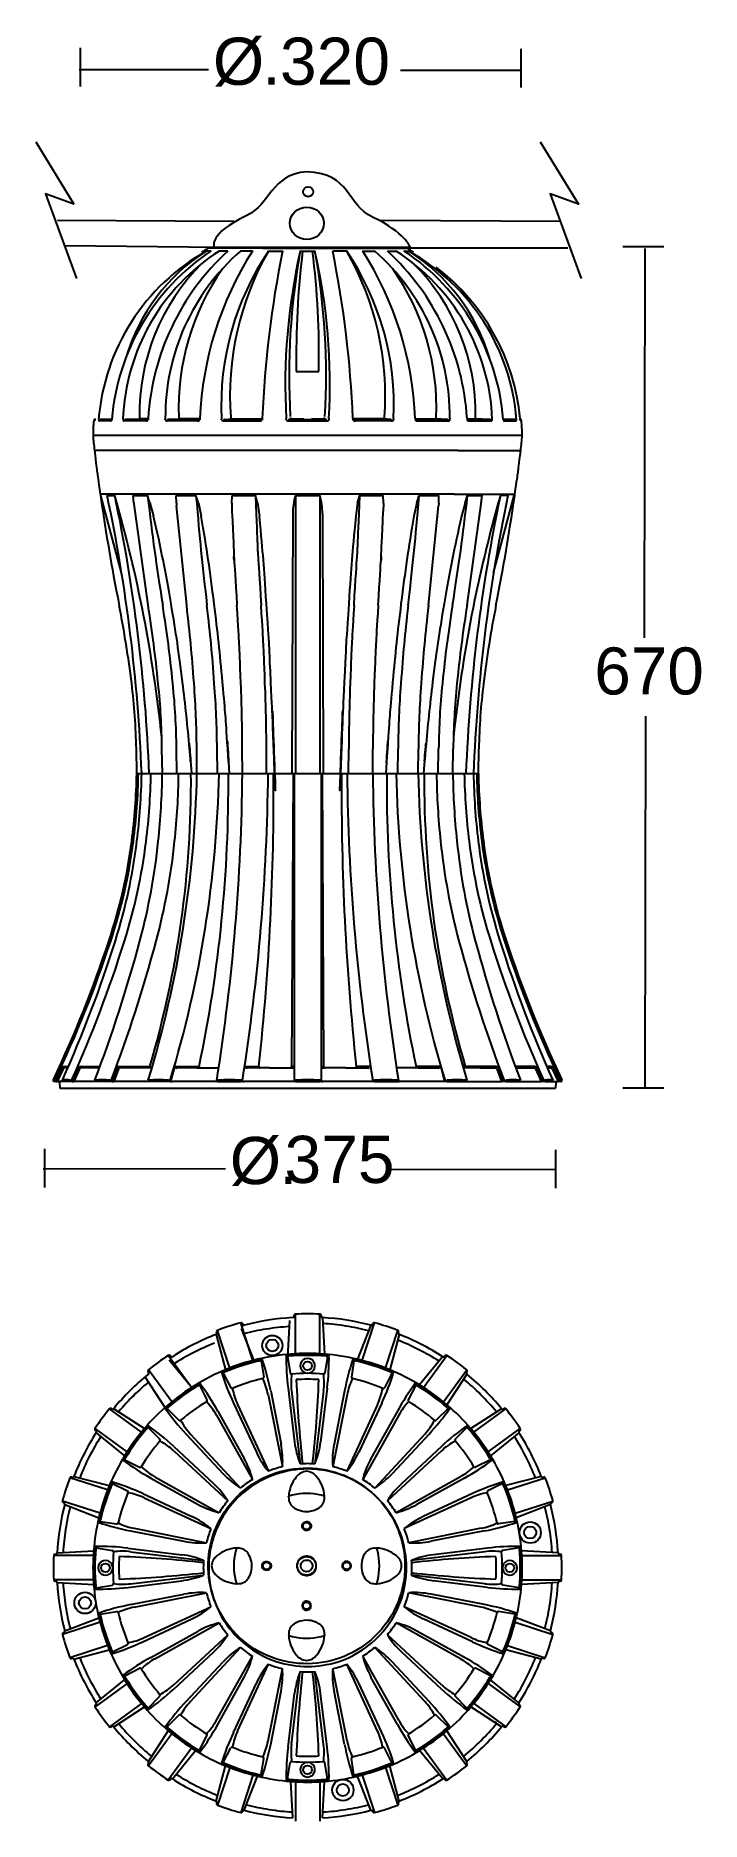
# Model space of a CAD drawing. Extents: x 4 to 114, y 0 to 295.
import ezdxf

# ---------------------------------------------------------------- set-up
doc = ezdxf.new("R2010")
doc.units = 0
doc.layers.add('LIVELLO_1', color=160, linetype='Continuous')
doc.styles.add('STD', font='txt')

# ---------------------------------------------------------------- blocks, each defined once
blk = doc.blocks.new('AI9-BLK2')
at = {"layer": 'LIVELLO_1', "color": 7}
for p, q in [((-43.037339, 11.267702), (-36.745561, 0.975307)), ((-39.428257, -1.693953), (-10.364225, -1.853806)), ((13.802947, -1.693953), (43.622144, -1.853806)), ((-38.294131, -5.88784), (-12.744614, -6.161898)), ((12.588896, -6.228388), (44.737665, -6.228388))]:
    blk.add_line(p, q, dxfattribs=at)
for points in [[(40.219767, 11.267702), (46.511545, 0.975307), (41.846197, 2.678562), (46.94046, -11.313349)], [(-36.745561, 0.975307), (-41.409875, 2.678562), (-36.316646, -11.313349)]]:
    blk.add_lwpolyline(points, dxfattribs=at)
blk = doc.blocks.new('AI9-BLK1')
at = {"layer": 'LIVELLO_1', "color": 7}
for p, q in [((-45.86, 144.98), (-45.86, 138.63)), ((26.84, 144.81), (26.84, 138.46)), ((-46.03, 141.4), (-24.69, 141.43)), ((7.01, 141.31), (26.78, 141.3)), ((43.66, 112.17), (50.43, 112.17)), ((-24.28, 111.44), (-25.03, 111.44)), ((-24.46, 111.91), (-24.66, 111.91)), ((-21.5, 111.44), (-22.94, 111.44)), ((-15.75, 111.91), (-10.9, 111.91)), ((-14.81, 111.44), (-12.48, 111.44)), ((-10.9, 111.91), (-5.79, 111.91)), ((-9.56, 111.44), (-7.12, 111.44)), ((-5.79, 111.91), (-0.93, 111.91)), ((-1.88, 111.44), (-4.2, 111.44)), ((-0.93, 111.91), (3.2, 111.91)), ((3.2, 111.91), (6.2, 111.91)), ((4.82, 111.44), (6.25, 111.44)), ((6.2, 111.91), (7.78, 111.91)), ((7.78, 111.91), (7.98, 111.91)), ((8.82, 111.44), (8.86, 111.44)), ((8.85, 111.43), (8.87, 111.43)), ((47.31, 111.85), (47.21, 47.54)), ((-10.2, 91.56), (-6.48, 91.56)), ((-43.5, 83.4), (-43.64, 83.4)), ((-43.47, 83.49), (-43.46, 83.53)), ((-43.43, 83.78), (-43.44, 83.69)), ((-43.43, 83.78), (-43.44, 83.68)), ((-43.44, 83.69), (-43.44, 83.59)), ((-40.83, 83.4), (-42.74, 83.4)), ((-40.64, 83.61), (-42.54, 83.61)), ((-42.54, 83.61), (-42.5, 83.61)), ((-42.5, 83.61), (-40.63, 83.7)), ((-40.63, 83.69), (-40.64, 83.59)), ((-40.62, 83.78), (-40.63, 83.69)), ((-34.97, 83.4), (-38.61, 83.4)), ((-34.67, 83.61), (-38.43, 83.61)), ((-38.43, 83.61), (-38.4, 83.61)), ((-38.4, 83.61), (-35.97, 83.75)), ((-34.65, 83.75), (-35.97, 83.75)), ((-34.66, 83.69), (-34.67, 83.59)), ((-34.65, 83.78), (-34.66, 83.69)), ((-31.82, 83.78), (-31.83, 83.69)), ((-31.83, 83.59), (-31.83, 83.69)), ((-26.5, 83.4), (-31.52, 83.4)), ((-26.12, 83.61), (-31.38, 83.61)), ((-31.38, 83.61), (-31.36, 83.61)), ((-31.36, 83.61), (-29.42, 83.75)), ((-26.11, 83.75), (-29.42, 83.75)), ((-26.11, 83.78), (-26.12, 83.69)), ((-26.12, 83.69), (-26.12, 83.59)), ((-22.55, 83.78), (-22.55, 83.69)), ((-22.55, 83.59), (-22.55, 83.69)), ((-22.07, 83.61), (-15.83, 83.61)), ((-22.07, 83.61), (-22.06, 83.61)), ((-22.06, 83.61), (-20.82, 83.75)), ((-20.82, 83.75), (-15.83, 83.75)), ((-16.21, 83.61), (-16.21, 83.61)), ((-15.82, 83.78), (-15.83, 83.69)), ((-15.83, 83.69), (-15.83, 83.59)), ((-11.87, 83.78), (-11.87, 83.69)), ((-11.87, 83.59), (-11.87, 83.69)), ((-11.42, 83.61), (-11.41, 83.61)), ((-11.41, 83.61), (-10.99, 83.75)), ((-10.99, 83.75), (-8.96, 83.75)), ((-7.72, 83.75), (-5.7, 83.75)), ((-4.81, 83.78), (-4.81, 83.69)), ((-4.81, 83.69), (-4.81, 83.59)), ((-0.86, 83.78), (-0.86, 83.69)), ((4.13, 83.75), (-0.86, 83.75)), ((-0.86, 83.69), (-0.85, 83.59)), ((5.39, 83.61), (-0.85, 83.61)), ((-0.47, 83.61), (-0.47, 83.61)), ((5.47, 83.4), (-0.42, 83.4)), ((5.37, 83.61), (4.13, 83.75)), ((5.39, 83.61), (5.37, 83.61)), ((5.86, 83.78), (5.86, 83.69)), ((5.86, 83.59), (5.86, 83.69)), ((9.42, 83.78), (9.43, 83.69)), ((9.42, 83.75), (12.74, 83.75)), ((9.43, 83.69), (9.44, 83.59)), ((9.44, 83.61), (14.69, 83.61)), ((9.82, 83.4), (14.83, 83.4)), ((14.67, 83.61), (12.74, 83.75)), ((14.69, 83.61), (14.67, 83.61)), ((15.14, 83.78), (15.14, 83.69)), ((15.15, 83.59), (15.14, 83.69)), ((17.97, 83.78), (17.97, 83.69)), ((17.97, 83.75), (19.28, 83.75)), ((17.97, 83.69), (17.98, 83.59)), ((17.98, 83.61), (21.75, 83.61)), ((18.28, 83.4), (21.92, 83.4)), ((21.72, 83.61), (19.28, 83.75)), ((21.75, 83.61), (21.72, 83.61)), ((23.93, 83.78), (23.94, 83.69)), ((25.82, 83.61), (23.94, 83.7)), ((23.94, 83.69), (23.95, 83.59)), ((23.95, 83.61), (25.85, 83.61)), ((24.14, 83.4), (26.05, 83.4)), ((25.85, 83.61), (25.82, 83.61)), ((26.74, 83.78), (26.75, 83.69)), ((26.75, 83.78), (26.75, 83.68)), ((26.76, 83.59), (26.75, 83.69)), ((26.78, 83.53), (26.78, 83.49)), ((-43.75, 81.05), (27.07, 81.05)), ((-43.75, 81.05), (27.07, 81.05)), ((-43.08, 78.5), (-43.51, 78.5)), ((-39.68, 78.5), (-43.08, 78.5)), ((-33.21, 78.5), (-39.68, 78.5)), ((-24.31, 78.5), (-33.21, 78.5)), ((-13.84, 78.5), (-24.31, 78.5)), ((-2.84, 78.5), (-13.84, 78.5)), ((7.62, 78.5), (-2.84, 78.5)), ((16.53, 78.5), (7.62, 78.5)), ((16.53, 78.5), (22.99, 78.5)), ((22.99, 78.5), (26.39, 78.5)), ((26.39, 78.5), (26.83, 78.5)), ((-42.12, 71.31), (-42.55, 71.31)), ((-42.45, 71.09), (-42.45, 71.09)), ((-39.04, 58.28), (-42.45, 71.09)), ((-38.82, 71.31), (-42.12, 71.31)), ((-41.41, 71.09), (-40.16, 71.09)), ((-41.4, 71.09), (-41.4, 71.09)), ((-40.15, 71.09), (-40.15, 71.09)), ((-32.53, 71.31), (-38.82, 71.31)), ((-37.12, 71.09), (-34.75, 71.09)), ((-37, 69.8), (-37.12, 71.09)), ((-34.35, 69.83), (-34.75, 71.09)), ((-23.87, 71.31), (-32.53, 71.31)), ((-30.02, 71.09), (-26.76, 71.09)), ((-29.99, 69.8), (-30.02, 71.09)), ((-26.36, 69.83), (-26.76, 71.09)), ((-13.69, 71.31), (-23.87, 71.31)), ((-20.86, 69.8), (-20.8, 71.09)), ((-20.8, 71.09), (-16.96, 71.09)), ((-16.61, 69.83), (-16.96, 71.09)), ((-2.99, 71.31), (-13.69, 71.31)), ((-10.36, 71.09), (-6.32, 71.09)), ((-10.36, 71.09), (-10.36, 25.17)), ((-6.32, 71.09), (-6.32, 25.17)), ((7.19, 71.31), (-2.99, 71.31)), ((0.28, 71.09), (4.12, 71.09)), ((4.17, 69.8), (4.12, 71.09)), ((15.84, 71.31), (7.19, 71.31)), ((9.68, 69.83), (10.07, 71.09)), ((10.07, 71.09), (13.34, 71.09)), ((10.07, 71.09), (13.34, 71.09)), ((13.31, 69.8), (13.34, 71.09)), ((15.84, 71.31), (22.13, 71.31)), ((18.07, 71.09), (20.44, 71.09)), ((20.32, 69.8), (20.44, 71.09)), ((22.13, 71.31), (25.44, 71.31)), ((22.35, 58.28), (25.77, 71.09)), ((23.46, 71.09), (23.46, 71.09)), ((24.72, 71.09), (23.47, 71.09)), ((24.72, 71.09), (24.72, 71.09)), ((25.44, 71.31), (25.86, 71.31)), ((25.77, 71.09), (25.77, 71.09)), ((-34.35, 69.83), (-33.75, 67.64)), ((-29.99, 69.8), (-29.96, 69.36)), ((-28.29, 52.94), (-29.96, 69.36)), ((-26.36, 69.83), (-25.88, 67.64)), ((-20.86, 69.8), (-20.82, 68.44)), ((-16.61, 69.83), (-16.28, 67.64)), ((-10.78, 68.04), (-10.92, 25.17)), ((-5.9, 68.04), (-5.76, 25.17)), ((-0.08, 69.83), (-0.4, 67.64)), ((4.17, 69.8), (4.14, 68.44)), ((9.68, 69.83), (9.19, 67.64)), ((11.61, 52.94), (13.27, 69.36)), ((13.31, 69.8), (13.27, 69.36)), ((17.66, 69.83), (17.07, 67.64)), ((17.98, 52.94), (20.35, 70.05)), ((-29.79, 67.48), (-29.81, 67.64)), ((13.1, 67.48), (13.13, 67.64)), ((47.39, 34.62), (47.3, -26.78)), ((-36.53, 25.17), (-36.6, 29.22)), ((-29.9, 25.17), (-29.96, 29.22)), ((-27.71, 27.99), (-27.48, 25.17)), ((-23.23, 25.17), (-23.28, 29.22)), ((-21.44, 27.99), (-21.26, 25.17)), ((-19.09, 25.17), (-19.11, 29.22)), ((-15.11, 25.17), (-15.13, 29.22)), ((-13.88, 27.99), (-13.78, 25.17)), ((-2.8, 27.99), (-2.9, 25.17)), ((-1.58, 25.17), (-1.55, 29.22)), ((2.41, 25.17), (2.43, 29.22)), ((4.75, 27.99), (4.58, 25.17)), ((6.55, 25.17), (6.59, 29.22)), ((9.9, 25.17), (9.94, 29.22)), ((11.03, 27.99), (10.8, 25.17)), ((13.22, 25.17), (13.28, 29.22)), ((15.63, 25.17), (15.69, 29.22)), ((19.85, 25.17), (19.92, 29.22)), ((-36.54, 25.17), (19.85, 25.17)), ((-36.53, 25.17), (19.85, 25.17)), ((-10.74, 25.17), (-10.99, -23.25)), ((-10.57, 25.16), (-10.57, -25.55)), ((-6.12, 25.16), (-6.12, -25.55)), ((-5.95, 25.17), (-5.7, -23.25)), ((-48.89, -23.51), (-49.9, -25.68)), ((-48.08, -23.46), (-48.5, -23.46)), ((-48.48, -23.25), (-47.82, -23.25)), ((-47.91, -23.46), (-48.08, -23.46)), ((-46.21, -23.51), (-47.17, -25.68)), ((-45.82, -23.25), (-42.61, -23.25)), ((-44.19, -23.46), (-45.76, -23.46)), ((-42.68, -23.46), (-44.19, -23.46)), ((-39.83, -23.51), (-40.65, -25.68)), ((-39.49, -23.25), (-34.36, -23.25)), ((-36.79, -23.46), (-39.37, -23.46)), ((-34.12, -23.46), (-36.79, -23.46)), ((-30.36, -23.51), (-30.96, -25.68)), ((-30.11, -23.25), (-26.24, -23.25)), ((-26.61, -23.46), (-29.94, -23.46)), ((-26.61, -23.46), (-23.01, -23.46)), ((-18.6, -23.25), (-16.36, -23.25)), ((-14.64, -23.46), (-18.39, -23.46)), ((-14.64, -23.46), (-10.82, -23.46)), ((-10.6, -23.25), (-10.99, -23.25)), ((-6.08, -23.25), (-5.7, -23.25)), ((-2.05, -23.46), (-5.87, -23.46)), ((-2.05, -23.46), (1.71, -23.46)), ((1.92, -23.25), (-0.32, -23.25)), ((6.36, -23.45), (6.42, -23.46)), ((9.92, -23.46), (6.42, -23.46)), ((13.42, -23.25), (9.55, -23.25)), ((9.92, -23.46), (13.25, -23.46)), ((13.68, -23.51), (14.27, -25.68)), ((20.11, -23.46), (17.43, -23.46)), ((22.8, -23.25), (17.68, -23.25)), ((20.11, -23.46), (22.69, -23.46)), ((23.14, -23.51), (23.96, -25.68)), ((29.14, -23.25), (25.92, -23.25)), ((26, -23.46), (27.5, -23.46)), ((27.5, -23.46), (29.08, -23.46)), ((29.52, -23.51), (30.49, -25.68)), ((31.8, -23.25), (31.13, -23.25)), ((31.23, -23.46), (31.39, -23.46)), ((31.39, -23.46), (31.81, -23.46)), ((32.2, -23.51), (33.22, -25.68)), ((-50.29, -25.68), (-50.28, -25.43)), ((-50.24, -25.68), (-50.29, -25.68)), ((-50.28, -25.43), (-50.23, -25.51)), ((-50.03, -25.68), (-50.24, -25.68)), ((-50.03, -25.55), (-50.03, -25.68)), ((-49.9, -25.68), (-50.03, -25.68)), ((-49.9, -25.68), (-49.67, -25.68)), ((-48.7, -23.59), (-49.67, -25.68)), ((-48.82, -25.68), (-49.67, -25.68)), ((-49.28, -25.89), (-49.24, -26.79)), ((-48.81, -25.68), (-48.82, -25.68)), ((-48.81, -25.51), (-48.81, -25.68)), ((-47.56, -25.68), (-48.81, -25.68)), ((-47.3, -25.55), (-47.56, -25.51)), ((-47.3, -25.68), (-47.56, -25.68)), ((-47.3, -25.55), (-47.3, -25.68)), ((-47.17, -25.68), (-47.3, -25.68)), ((-47.17, -25.68), (-46.89, -25.68)), ((-45.97, -23.59), (-46.89, -25.68)), ((-43.46, -25.68), (-46.89, -25.68)), ((-43.45, -25.52), (-43.46, -25.68)), ((-43.43, -25.68), (-43.46, -25.68)), ((-43.45, -25.52), (-43.42, -25.51)), ((-43.43, -25.51), (-43.42, -25.51)), ((-41.05, -25.68), (-43.43, -25.68)), ((-40.76, -25.68), (-41.05, -25.68)), ((-40.76, -25.55), (-40.76, -25.68)), ((-40.65, -25.68), (-40.76, -25.68)), ((-40.65, -25.68), (-40.34, -25.68)), ((-39.55, -23.59), (-40.34, -25.68)), ((-34.68, -25.68), (-40.34, -25.68)), ((-34.68, -25.52), (-34.68, -25.68)), ((-34.6, -25.68), (-34.68, -25.68)), ((-34.61, -25.51), (-34.6, -25.51)), ((-34.6, -25.51), (-34.6, -25.51)), ((-31.34, -25.68), (-34.6, -25.68)), ((-31.33, -25.51), (-31.34, -25.51)), ((-31.04, -25.68), (-31.34, -25.68)), ((-31.04, -25.55), (-31.04, -25.68)), ((-30.96, -25.68), (-31.04, -25.68)), ((-30.96, -25.68), (-30.66, -25.68)), ((-23.44, -25.68), (-30.66, -25.68)), ((-23.35, -25.68), (-23.44, -25.68)), ((-23.35, -25.54), (-23.35, -25.68)), ((-23.21, -25.68), (-23.35, -25.68)), ((-23.22, -25.51), (-23.2, -25.51)), ((-23.21, -25.51), (-23.2, -25.51)), ((-23.21, -25.68), (-19.37, -25.68)), ((-19.36, -25.51), (-19.37, -25.51)), ((-19.1, -25.68), (-19.37, -25.68)), ((-19.1, -25.55), (-19.1, -25.68)), ((-19.06, -25.68), (-19.1, -25.68)), ((-19.06, -25.68), (-18.79, -25.68)), ((-10.79, -25.68), (-18.79, -25.68)), ((-10.58, -25.68), (-10.79, -25.68)), ((-10.57, -25.68), (-10.58, -25.68)), ((-10.57, -25.55), (-10.57, -25.68)), ((-10.36, -25.68), (-10.57, -25.68)), ((-10.37, -25.51), (-10.36, -25.51)), ((-10.36, -25.51), (-10.36, -25.51)), ((-10.36, -25.68), (-6.32, -25.68)), ((-6.32, -25.51), (-6.33, -25.51)), ((-6.11, -25.68), (-6.32, -25.68)), ((-6.12, -25.55), (-6.11, -25.68)), ((-6.1, -25.68), (-6.11, -25.68)), ((-6.1, -25.68), (-5.9, -25.68)), ((2.1, -25.68), (-5.9, -25.68)), ((2.37, -25.68), (2.1, -25.68)), ((2.42, -25.68), (2.37, -25.68)), ((2.42, -25.55), (2.42, -25.68)), ((2.69, -25.68), (2.42, -25.68)), ((2.67, -25.51), (2.69, -25.51)), ((2.68, -25.51), (2.69, -25.51)), ((2.69, -25.68), (6.53, -25.68)), ((6.53, -25.51), (6.52, -25.51)), ((6.67, -25.68), (6.53, -25.68)), ((6.67, -25.68), (6.67, -25.54)), ((6.67, -25.68), (6.76, -25.68)), ((13.97, -25.68), (6.76, -25.68)), ((14.27, -25.68), (13.97, -25.68)), ((14.36, -25.68), (14.27, -25.68)), ((14.36, -25.55), (14.36, -25.68)), ((14.65, -25.68), (14.36, -25.68)), ((14.64, -25.51), (14.65, -25.51)), ((14.65, -25.51), (14.65, -25.51)), ((14.65, -25.68), (17.92, -25.68)), ((17.92, -25.51), (17.91, -25.51)), ((18, -25.68), (17.92, -25.68)), ((18, -25.68), (18, -25.52)), ((18, -25.68), (23.66, -25.68)), ((22.87, -23.59), (23.66, -25.68)), ((23.96, -25.68), (23.66, -25.68)), ((24.08, -25.68), (23.96, -25.68)), ((24.37, -25.68), (24.08, -25.68)), ((24.35, -25.51), (24.36, -25.51)), ((24.37, -25.68), (26.74, -25.68)), ((26.77, -25.52), (26.74, -25.51)), ((26.78, -25.68), (26.74, -25.68)), ((26.78, -25.68), (26.77, -25.52)), ((26.78, -25.68), (30.21, -25.68)), ((29.28, -23.59), (30.21, -25.68)), ((30.49, -25.68), (30.21, -25.68)), ((30.62, -25.68), (30.49, -25.68)), ((30.62, -25.55), (30.62, -25.68)), ((30.88, -25.68), (30.62, -25.68)), ((30.88, -25.68), (32.13, -25.68)), ((32.02, -23.59), (32.99, -25.68)), ((32.14, -25.68), (32.13, -25.51)), ((32.14, -25.68), (32.13, -25.68)), ((32.14, -25.68), (32.99, -25.68)), ((32.6, -25.89), (32.55, -26.79)), ((33.22, -25.68), (32.99, -25.68)), ((33.35, -25.68), (33.22, -25.68)), ((33.34, -25.55), (33.35, -25.68)), ((33.56, -25.68), (33.35, -25.68)), ((33.55, -25.51), (33.6, -25.43)), ((33.56, -25.68), (33.6, -25.68)), ((33.6, -25.68), (33.6, -25.43)), ((-49.24, -26.79), (32.55, -26.79)), ((50.43, -26.82), (43.66, -26.82)), ((-51.78, -36.84), (-51.78, -43.19)), ((32.54, -36.98), (32.54, -43.33)), ((-51.97, -40.13), (-21.9, -40.1)), ((5.42, -40.18), (32.48, -40.24)), ((-10.58, -64.47), (-10.57, -64.33)), ((-10.57, -64.34), (-10.57, -64.33)), ((-10.36, -64.13), (-10.36, -64.13)), ((-10.36, -70.67), (-10.36, -64.13)), ((-6.31, -64.13), (-6.33, -64.13)), ((-6.33, -64.13), (-6.32, -64.13)), ((-6.32, -70.67), (-6.32, -64.13)), ((-6.11, -64.33), (-6.1, -64.47)), ((-5.9, -64.69), (-5.55, -70.72)), ((-23.45, -67.48), (-21.9, -73.31)), ((-23.31, -67.19), (-23.35, -67.06)), ((-23.34, -67.07), (-23.35, -67.06)), ((-23.21, -66.81), (-23.2, -66.8)), ((-21.19, -73.02), (-23.21, -66.81)), ((-19.37, -65.56), (-19.37, -65.55)), ((-19.36, -65.56), (-19.37, -65.56)), ((-17.35, -71.77), (-19.36, -65.56)), ((-19.29, -66.47), (-17.11, -72.1)), ((-19.1, -65.69), (-19.06, -65.8)), ((-11.3, -65.2), (-11.64, -71.22)), ((2.09, -65.96), (-0.08, -71.58)), ((0.66, -71.77), (2.68, -65.56)), ((2.37, -65.8), (2.42, -65.69)), ((2.42, -65.69), (2.42, -65.69)), ((2.68, -65.56), (2.69, -65.56)), ((4.51, -73.02), (6.53, -66.81)), ((6.76, -67.47), (5.22, -73.31)), ((6.53, -66.81), (6.52, -66.8)), ((6.52, -66.8), (6.53, -66.8)), ((6.66, -67.06), (6.63, -67.19)), ((-34.58, -73.72), (-34.65, -73.6)), ((-34.65, -73.6), (-34.65, -73.6)), ((-34.6, -73.32), (-34.6, -73.31)), ((-30.76, -78.6), (-34.6, -73.32)), ((-31.32, -70.94), (-31.34, -70.95)), ((-31.34, -70.95), (-31.34, -70.94)), ((-27.49, -76.23), (-31.33, -70.94)), ((-31.16, -71.65), (-27.34, -76.33)), ((-31.04, -70.98), (-30.96, -71.09)), ((-16, -71.8), (-15.99, -71.82)), ((-15.99, -71.82), (-15.57, -74.51)), ((-15.96, -71.56), (-15.83, -71.54)), ((-15.83, -71.54), (-15.83, -71.55)), ((-15.82, -71.56), (-15.83, -71.55)), ((-11.64, -71.11), (-11.64, -71.12)), ((-11.64, -71.12), (-11.21, -73.82)), ((-5.05, -71.12), (-5.48, -73.82)), ((-5.05, -71.11), (-5.05, -71.12)), ((-4.94, -70.89), (-4.81, -70.92)), ((-4.81, -70.92), (-4.81, -70.93)), ((-4.81, -70.94), (-4.81, -70.93)), ((-0.69, -71.82), (-1.12, -74.51)), ((-0.69, -71.8), (-0.69, -71.82)), ((5.75, -73.67), (5.86, -73.72)), ((13.96, -71.14), (10.15, -75.82)), ((10.8, -76.23), (14.65, -70.94)), ((14.08, -78.6), (17.92, -73.32)), ((14.27, -71.09), (14.36, -70.98)), ((14.36, -70.99), (14.36, -70.98)), ((14.65, -70.94), (14.65, -70.95)), ((17.92, -73.32), (17.91, -73.31)), ((17.91, -73.31), (17.92, -73.31)), ((-35.13, -74.53), (-31.86, -79.6)), ((-26.24, -75.6), (-26.12, -75.55)), ((-26.2, -75.83), (-26.19, -75.85)), ((-26.19, -75.85), (-24.95, -78.29)), ((-26.11, -75.56), (-26.12, -75.55)), ((-26.12, -75.55), (-26.12, -75.55)), ((-22.27, -73.84), (-22.26, -73.85)), ((-22.26, -73.85), (-21.02, -76.28)), ((-20.74, -76.38), (-20.75, -76.47)), ((-15.73, -74.76), (-15.67, -74.82)), ((-11.57, -76.36), (-10.49, -85.26)), ((-10.97, -74.01), (-11.01, -74.08)), ((-5.11, -76.36), (-6.2, -85.26)), ((-5.71, -74.01), (-5.67, -74.08)), ((-0.95, -74.76), (-1.01, -74.82)), ((4.05, -76.38), (4.06, -76.47)), ((5.57, -73.85), (4.33, -76.28)), ((5.58, -73.84), (5.57, -73.85)), ((5.86, -73.72), (5.86, -73.73)), ((5.86, -73.74), (5.86, -73.73)), ((9.51, -75.85), (8.26, -78.29)), ((9.51, -75.83), (9.51, -75.85)), ((17.93, -74.02), (14.66, -79.1)), ((-25.03, -78.57), (-24.95, -78.62)), ((-20.58, -78.81), (-16.79, -86.93)), ((-19.9, -79.04), (-14.81, -90.07)), ((-14.86, -77.4), (-12.48, -89.31)), ((-14.43, -76.81), (-12.72, -85.61)), ((-10.99, -76.78), (-9.56, -88.86)), ((-5.69, -76.78), (-7.12, -88.86)), ((-1.83, -77.4), (-4.2, -89.31)), ((-2.25, -76.81), (-3.97, -85.61)), ((3.21, -79.04), (-1.88, -90.07)), ((3.9, -78.81), (0.11, -86.93)), ((8.35, -78.57), (8.27, -78.62)), ((15.06, -79.6), (15.15, -79.69)), ((-41.04, -79.75), (-41.05, -79.76)), ((-41.05, -79.76), (-41.05, -79.76)), ((-35.76, -83.6), (-41.04, -79.76)), ((-40.76, -79.71), (-40.65, -79.78)), ((-40.34, -79.74), (-35.26, -83.01)), ((-34.76, -82.62), (-34.67, -82.53)), ((-34.67, -82.53), (-34.66, -82.53)), ((-34.65, -82.54), (-34.66, -82.53)), ((-31.53, -79.71), (-31.52, -79.72)), ((-31.52, -79.72), (-29.59, -81.65)), ((-29.29, -81.66), (-29.27, -81.75)), ((-23.38, -80.81), (-17.44, -91.41)), ((-23.16, -80.13), (-18.81, -87.96)), ((6.7, -80.81), (0.75, -91.41)), ((6.48, -80.13), (2.12, -87.96)), ((12.6, -81.66), (12.59, -81.75)), ((14.83, -79.72), (12.9, -81.65)), ((14.85, -79.71), (14.83, -79.72)), ((15.15, -79.69), (15.14, -79.7)), ((15.14, -79.71), (15.14, -79.7)), ((23.65, -79.74), (18.58, -83.01)), ((19.07, -83.6), (24.36, -79.76)), ((23.96, -79.78), (24.08, -79.71)), ((24.07, -79.71), (24.08, -79.71)), ((24.36, -79.76), (24.36, -79.76)), ((-43.42, -83.03), (-43.42, -83.02)), ((-38.13, -86.87), (-43.42, -83.03)), ((-43.28, -83.4), (-43.38, -83.32)), ((-43.38, -83.32), (-43.38, -83.32)), ((-43.22, -83.71), (-38.54, -87.52)), ((-34.65, -82.83), (-34.64, -82.84)), ((-34.64, -82.84), (-32.71, -84.77)), ((-32.7, -85.07), (-32.61, -85.09)), ((-28.39, -83.92), (-22.28, -90.48)), ((-27.67, -83.92), (-19.42, -92.85)), ((10.98, -83.92), (2.73, -92.85)), ((11.7, -83.92), (5.59, -90.48)), ((16.01, -85.07), (15.92, -85.09)), ((17.95, -82.84), (16.02, -84.77)), ((17.97, -82.83), (17.95, -82.84)), ((21.45, -86.87), (26.74, -83.03)), ((26.53, -83.7), (21.86, -87.52)), ((26.7, -83.32), (26.59, -83.4)), ((26.74, -83.04), (26.73, -83.02)), ((26.73, -83.02), (26.74, -83.02)), ((-38.52, -88.16), (-38.51, -88.16)), ((-38.51, -88.16), (-36.08, -89.41)), ((-30.44, -85.97), (-23.87, -92.08)), ((-30.44, -86.69), (-21.5, -94.94)), ((13.75, -86.69), (4.82, -94.94)), ((13.75, -85.97), (7.19, -92.08)), ((21.82, -88.16), (19.39, -89.41)), ((21.84, -88.16), (21.82, -88.16)), ((22.07, -88.12), (22.13, -88.23)), ((22.12, -88.25), (22.13, -88.24)), ((22.13, -88.23), (22.13, -88.24)), ((-47.56, -91.13), (-47.56, -91.14)), ((-47.56, -91.14), (-47.56, -91.14)), ((-41.34, -93.16), (-47.56, -91.14)), ((-46.89, -90.91), (-41.06, -92.45)), ((-35.79, -89.32), (-35.75, -89.4)), ((-34.23, -91.19), (-26.4, -95.54)), ((-33.55, -90.97), (-22.94, -96.91)), ((-17.44, -91.41), (-17.44, -91.4)), ((-14.81, -90.07), (-14.81, -90.05)), ((-12.48, -89.31), (-12.48, -89.3)), ((-9.56, -88.86), (-9.57, -88.84)), ((-7.12, -88.86), (-7.12, -88.84)), ((-4.2, -89.31), (-4.2, -89.3)), ((-1.88, -90.07), (-1.87, -90.05)), ((0.75, -91.41), (0.76, -91.4)), ((16.87, -90.97), (6.26, -96.91)), ((17.55, -91.19), (9.71, -95.54)), ((19.1, -89.32), (19.06, -89.4)), ((30.21, -90.91), (24.37, -92.45)), ((24.66, -93.16), (30.87, -91.14)), ((30.49, -91.04), (30.62, -91.01)), ((30.62, -91.01), (30.62, -91.01)), ((30.87, -91.14), (30.87, -91.14)), ((-40.7, -91.92), (-40.64, -91.8)), ((-40.64, -91.8), (-40.63, -91.81)), ((-40.62, -91.81), (-40.63, -91.81)), ((-40.53, -92.08), (-40.51, -92.09)), ((-40.51, -92.09), (-38.08, -93.33)), ((-37.98, -93.62), (-37.89, -93.61)), ((-35.55, -93.77), (-27.42, -97.56)), ((-19.42, -92.85), (-19.43, -92.83)), ((-11.47, -94.17), (-11.46, -94.17)), ((-11.46, -94.41), (-11.47, -94.17)), ((-5.54, -94.17), (-5.53, -94.17)), ((-5.54, -94.41), (-5.53, -94.17)), ((2.73, -92.85), (2.74, -92.83)), ((18.87, -93.77), (10.74, -97.56)), ((21.29, -93.62), (21.21, -93.61)), ((23.83, -92.09), (21.39, -93.33)), ((23.84, -92.08), (23.83, -92.09)), ((-48.81, -94.99), (-48.81, -94.98)), ((-42.59, -97), (-48.81, -94.99)), ((-48.68, -95.24), (-48.68, -95.25)), ((-48.56, -95.3), (-48.68, -95.25)), ((-48.41, -95.57), (-42.78, -97.75)), ((-35.33, -94.45), (-24.28, -99.55)), ((-22.94, -96.91), (-22.95, -96.9)), ((-21.5, -94.94), (-21.52, -94.93)), ((4.82, -94.94), (4.83, -94.93)), ((6.26, -96.91), (6.27, -96.9)), ((18.64, -94.45), (7.6, -99.55)), ((25.91, -97), (32.12, -94.99)), ((31.72, -95.56), (26.09, -97.75)), ((32, -95.25), (31.87, -95.3)), ((32.13, -94.99), (32.12, -94.98)), ((32.12, -94.98), (32.13, -94.98)), ((-42.57, -98.35), (-42.55, -98.36)), ((-42.55, -98.36), (-39.85, -98.78)), ((-39.6, -98.61), (-39.54, -98.68)), ((-37.55, -99.92), (-28.75, -101.63)), ((-36.96, -99.49), (-25.04, -101.87)), ((-24.28, -99.55), (-24.3, -99.53)), ((7.6, -99.55), (7.61, -99.53)), ((20.28, -99.49), (8.35, -101.87)), ((20.86, -99.92), (12.06, -101.63)), ((22.92, -98.61), (22.85, -98.68)), ((25.86, -98.36), (23.16, -98.78)), ((25.88, -98.35), (25.86, -98.36)), ((26.12, -98.39), (26.13, -98.52)), ((26.12, -98.53), (26.13, -98.52)), ((26.13, -98.52), (26.13, -98.52)), ((-43.47, -102.6), (-43.44, -102.48)), ((-43.43, -102.47), (-43.44, -102.48)), ((-43.44, -102.48), (-43.44, -102.48)), ((-43.26, -102.71), (-43.24, -102.71)), ((-43.24, -102.71), (-40.54, -103.14)), ((-38, -102.77), (-29.1, -103.86)), ((-25.04, -101.87), (-25.05, -101.87)), ((-20.08, -102.75), (-20.08, -102.74)), ((-19.84, -102.75), (-20.08, -102.74)), ((2.83, -102.75), (3.08, -102.74)), ((3.08, -102.74), (3.08, -102.75)), ((8.35, -101.87), (8.37, -101.87)), ((21.32, -102.77), (12.42, -103.86)), ((26.56, -102.71), (23.86, -103.14)), ((26.57, -102.71), (26.56, -102.71)), ((-50.23, -103.99), (-50.24, -103.98)), ((-50.23, -103.98), (-50.23, -103.99)), ((-43.7, -103.98), (-50.23, -103.98)), ((-50.03, -103.77), (-49.9, -103.77)), ((-49.67, -103.56), (-43.64, -103.22)), ((-40.36, -103.38), (-40.28, -103.33)), ((-37.57, -103.35), (-25.5, -104.79)), ((-25.5, -104.79), (-25.51, -104.78)), ((20.89, -103.35), (8.82, -104.79)), ((8.82, -104.79), (8.83, -104.78)), ((23.67, -103.38), (23.59, -103.33)), ((32.99, -103.55), (26.96, -103.22)), ((27.01, -103.98), (33.55, -103.98)), ((33.22, -103.77), (33.35, -103.77)), ((33.34, -103.78), (33.35, -103.77)), ((33.55, -103.98), (33.55, -103.99)), ((-50.23, -108.02), (-50.23, -108.02)), ((-43.7, -108.02), (-50.23, -108.02)), ((-50.03, -108.23), (-50.03, -108.24)), ((-49.9, -108.24), (-50.03, -108.24)), ((-49.67, -108.46), (-43.64, -108.79)), ((-43.24, -109.3), (-40.54, -108.87)), ((-40.36, -108.63), (-40.28, -108.67)), ((-38, -109.24), (-29.1, -108.14)), ((-37.57, -108.65), (-25.5, -107.22)), ((-25.5, -107.22), (-25.51, -107.23)), ((-20.08, -108.65), (-20.08, -108.64)), ((-19.84, -108.64), (-20.08, -108.65)), ((2.83, -108.64), (3.08, -108.65)), ((3.08, -108.64), (3.08, -108.65)), ((20.89, -108.65), (8.82, -107.22)), ((8.82, -107.22), (8.83, -107.23)), ((21.32, -109.24), (12.42, -108.14)), ((23.67, -108.63), (23.59, -108.67)), ((26.56, -109.3), (23.86, -108.87)), ((32.99, -108.45), (26.96, -108.79)), ((27.01, -108.02), (33.55, -108.02)), ((33.35, -108.24), (33.22, -108.24)), ((33.55, -108.03), (33.55, -108.02)), ((33.55, -108.02), (33.56, -108.02)), ((-43.26, -109.3), (-43.24, -109.3)), ((-37.55, -112.09), (-28.75, -110.38)), ((-36.96, -112.52), (-25.04, -110.14)), ((-25.04, -110.14), (-25.05, -110.14)), ((20.28, -112.52), (8.35, -110.14)), ((8.35, -110.14), (8.37, -110.14)), ((20.86, -112.09), (12.06, -110.38)), ((26.57, -109.3), (26.56, -109.3)), ((26.74, -109.54), (26.75, -109.54)), ((26.76, -109.53), (26.75, -109.54)), ((26.78, -109.41), (26.76, -109.53)), ((-48.41, -116.45), (-42.78, -114.26)), ((-42.8, -113.62), (-42.82, -113.49)), ((-42.82, -113.49), (-42.81, -113.49)), ((-42.8, -113.48), (-42.81, -113.49)), ((-42.57, -113.65), (-42.55, -113.65)), ((-42.55, -113.65), (-39.85, -113.23)), ((-39.6, -113.4), (-39.54, -113.33)), ((-35.55, -118.24), (-27.42, -114.45)), ((-35.33, -117.55), (-24.28, -112.46)), ((-24.28, -112.46), (-24.3, -112.47)), ((18.64, -117.55), (7.6, -112.46)), ((7.6, -112.46), (7.61, -112.47)), ((18.87, -118.24), (10.74, -114.45)), ((22.92, -113.4), (22.85, -113.33)), ((25.86, -113.65), (23.16, -113.23)), ((25.88, -113.65), (25.86, -113.65)), ((31.72, -116.44), (26.09, -114.26)), ((-42.59, -115), (-48.81, -117.02)), ((-48.81, -117.02), (-48.81, -117.03)), ((-48.81, -117.03), (-48.81, -117.03)), ((-34.23, -120.82), (-26.4, -116.46)), ((-33.55, -121.03), (-22.94, -115.1)), ((-30.44, -125.33), (-21.5, -117.07)), ((-22.94, -115.1), (-22.95, -115.11)), ((-21.5, -117.07), (-21.52, -117.09)), ((-11.46, -116.97), (-11.47, -117.22)), ((-11.46, -117.22), (-11.47, -117.22)), ((-5.54, -116.97), (-5.53, -117.22)), ((-5.53, -117.22), (-5.54, -117.22)), ((13.75, -125.33), (4.82, -117.07)), ((4.82, -117.07), (4.83, -117.09)), ((16.87, -121.03), (6.26, -115.1)), ((6.26, -115.1), (6.27, -115.11)), ((17.55, -120.82), (9.71, -116.46)), ((25.91, -115), (32.12, -117.02)), ((31.87, -116.71), (32, -116.76)), ((31.99, -116.77), (32, -116.76)), ((32.12, -117.02), (32.12, -117.03)), ((-41.34, -118.84), (-47.56, -120.86)), ((-47.56, -120.86), (-47.56, -120.86)), ((-46.89, -121.1), (-41.06, -119.56)), ((-40.53, -119.92), (-40.51, -119.91)), ((-40.51, -119.91), (-38.08, -118.68)), ((-37.98, -118.39), (-37.89, -118.4)), ((-30.44, -126.04), (-23.87, -119.93)), ((-27.67, -128.09), (-19.42, -119.16)), ((-23.38, -131.2), (-17.44, -120.6)), ((-19.42, -119.16), (-19.43, -119.17)), ((-17.44, -120.6), (-17.44, -120.61)), ((6.7, -131.2), (0.75, -120.6)), ((0.75, -120.6), (0.76, -120.61)), ((10.98, -128.09), (2.73, -119.16)), ((2.73, -119.16), (2.74, -119.17)), ((13.75, -126.04), (7.19, -119.93)), ((21.29, -118.39), (21.21, -118.4)), ((23.83, -119.91), (21.39, -118.68)), ((23.84, -119.92), (23.83, -119.91)), ((23.93, -120.2), (23.94, -120.2)), ((23.95, -120.21), (23.94, -120.2)), ((24.01, -120.09), (23.95, -120.21)), ((30.21, -121.1), (24.37, -119.56)), ((24.66, -118.84), (30.87, -120.86)), ((30.87, -120.87), (30.87, -120.86)), ((30.87, -120.86), (30.88, -120.86)), ((-47.17, -120.97), (-47.3, -121)), ((-47.3, -121), (-47.3, -121)), ((-38.76, -123.89), (-38.82, -123.77)), ((-38.82, -123.77), (-38.81, -123.77)), ((-38.8, -123.76), (-38.81, -123.77)), ((-38.52, -123.85), (-38.51, -123.85)), ((-38.51, -123.85), (-36.08, -122.6)), ((-35.79, -122.69), (-35.75, -122.61)), ((-28.39, -128.09), (-22.28, -121.53)), ((-19.9, -132.97), (-14.81, -121.94)), ((-14.86, -134.61), (-12.48, -122.69)), ((-14.81, -121.94), (-14.81, -121.95)), ((-12.48, -122.69), (-12.48, -122.7)), ((-10.99, -135.22), (-9.56, -123.15)), ((-9.56, -123.15), (-9.57, -123.17)), ((-5.69, -135.22), (-7.12, -123.15)), ((-7.12, -123.15), (-7.12, -123.17)), ((-1.83, -134.61), (-4.2, -122.69)), ((-4.2, -122.69), (-4.2, -122.7)), ((3.21, -132.97), (-1.88, -121.94)), ((-1.88, -121.94), (-1.87, -121.95)), ((11.7, -128.09), (5.59, -121.53)), ((19.1, -122.69), (19.06, -122.61)), ((21.82, -123.85), (19.39, -122.6)), ((21.84, -123.85), (21.82, -123.85)), ((-38.13, -125.14), (-43.42, -128.98)), ((-43.22, -128.31), (-38.54, -124.49)), ((-23.16, -131.88), (-18.81, -124.05)), ((-20.58, -133.2), (-16.79, -125.07)), ((-14.43, -135.2), (-12.72, -126.4)), ((-11.57, -135.64), (-10.49, -126.75)), ((-5.11, -135.64), (-6.2, -126.75)), ((-2.25, -135.2), (-3.97, -126.4)), ((3.9, -133.2), (0.11, -125.07)), ((6.48, -131.88), (2.12, -124.05)), ((21.45, -125.14), (26.74, -128.98)), ((26.54, -128.3), (21.86, -124.49)), ((-43.43, -128.97), (-43.42, -128.99)), ((-43.42, -128.99), (-43.43, -128.99)), ((-35.76, -128.41), (-41.04, -132.25)), ((-40.34, -132.27), (-35.26, -129)), ((-34.65, -129.18), (-34.64, -129.17)), ((-34.64, -129.17), (-32.71, -127.24)), ((-32.7, -126.94), (-32.61, -126.92)), ((16.01, -126.94), (15.92, -126.92)), ((17.95, -129.17), (16.02, -127.24)), ((17.97, -129.18), (17.95, -129.17)), ((17.97, -129.47), (17.97, -129.48)), ((17.98, -129.48), (17.97, -129.48)), ((18.08, -129.39), (17.98, -129.48)), ((23.66, -132.27), (18.58, -129)), ((19.07, -128.41), (24.36, -132.25)), ((26.59, -128.61), (26.7, -128.69)), ((26.69, -128.69), (26.7, -128.69)), ((26.74, -128.98), (26.73, -128.99)), ((-41.04, -132.25), (-41.05, -132.25)), ((-40.65, -132.23), (-40.76, -132.3)), ((-40.76, -132.3), (-40.76, -132.3)), ((-31.82, -132.3), (-31.83, -132.31)), ((-31.83, -132.32), (-31.83, -132.31)), ((-31.74, -132.41), (-31.83, -132.32)), ((-31.53, -132.3), (-31.52, -132.29)), ((-31.52, -132.29), (-29.59, -130.36)), ((-29.29, -130.35), (-29.27, -130.26)), ((12.6, -130.35), (12.59, -130.26)), ((14.83, -132.29), (12.9, -130.36)), ((14.85, -132.3), (14.83, -132.29)), ((22.69, -131.6), (22.8, -131.41)), ((24.08, -132.3), (23.96, -132.23)), ((24.36, -132.26), (24.36, -132.25)), ((24.36, -132.25), (24.37, -132.25)), ((-34.62, -137.99), (-31.35, -132.91)), ((-30.76, -133.41), (-34.6, -138.69)), ((-26.19, -136.16), (-24.95, -133.72)), ((-25.03, -133.43), (-24.95, -133.4)), ((-20.74, -135.62), (-20.75, -135.54)), ((4.05, -135.62), (4.06, -135.54)), ((9.51, -136.16), (8.26, -133.72)), ((8.35, -133.43), (8.27, -133.4)), ((14.07, -133.41), (17.92, -138.69)), ((17.94, -137.98), (14.66, -132.91)), ((-34.65, -138.41), (-34.58, -138.29)), ((-27.49, -135.78), (-31.33, -141.07)), ((-30.65, -140.87), (-26.84, -136.19)), ((-26.2, -136.17), (-26.19, -136.16)), ((-22.55, -138.27), (-22.55, -138.28)), ((-22.43, -138.35), (-22.55, -138.28)), ((-22.55, -138.28), (-22.55, -138.28)), ((-22.27, -138.18), (-22.26, -138.16)), ((-22.26, -138.16), (-21.02, -135.73)), ((-15.99, -140.2), (-15.57, -137.5)), ((-15.73, -137.25), (-15.67, -137.18)), ((-11.64, -140.89), (-11.21, -138.19)), ((-10.97, -138), (-11.01, -137.92)), ((-5.71, -138), (-5.67, -137.92)), ((-5.05, -140.89), (-5.48, -138.19)), ((-0.69, -140.2), (-1.12, -137.5)), ((-0.95, -137.25), (-1.01, -137.18)), ((5.57, -138.16), (4.33, -135.73)), ((5.58, -138.18), (5.57, -138.16)), ((9.42, -136.45), (9.43, -136.46)), ((9.44, -136.46), (9.43, -136.46)), ((9.56, -136.41), (9.44, -136.46)), ((9.51, -136.17), (9.51, -136.16)), ((13.97, -140.86), (10.15, -136.19)), ((10.8, -135.78), (14.65, -141.07)), ((17.9, -138.29), (17.97, -138.41)), ((17.96, -138.41), (17.97, -138.41)), ((-34.61, -138.69), (-34.6, -138.7)), ((-34.6, -138.7), (-34.6, -138.7)), ((-31.33, -141.07), (-31.34, -141.07)), ((-30.96, -140.93), (-31.04, -141.03)), ((-31.04, -141.02), (-31.04, -141.03)), ((-23.44, -144.54), (-21.9, -138.7)), ((-21.19, -138.99), (-23.21, -145.2)), ((-17.35, -140.24), (-19.36, -146.45)), ((-18.78, -146.05), (-16.6, -140.42)), ((-16, -140.21), (-15.99, -140.2)), ((-11.87, -141.07), (-11.87, -141.08)), ((-11.87, -141.09), (-11.87, -141.08)), ((-11.74, -141.12), (-11.87, -141.09)), ((-11.64, -140.9), (-11.64, -140.89)), ((-10.79, -147.32), (-11.13, -141.29)), ((-10.36, -141.34), (-10.36, -147.88)), ((-6.32, -141.34), (-6.32, -147.88)), ((-5.89, -147.32), (-5.55, -141.29)), ((-5.05, -140.9), (-5.05, -140.89)), ((-0.86, -140.45), (-0.86, -140.46)), ((-0.85, -140.46), (-0.86, -140.46)), ((-0.72, -140.45), (-0.85, -140.46)), ((-0.69, -140.21), (-0.69, -140.2)), ((2.1, -146.05), (-0.08, -140.42)), ((0.66, -140.24), (2.68, -146.45)), ((4.51, -138.99), (6.53, -145.2)), ((6.76, -144.54), (5.22, -138.7)), ((14.64, -141.07), (14.65, -141.07)), ((14.65, -141.07), (14.65, -141.07)), ((17.92, -138.69), (17.91, -138.7)), ((-23.35, -144.95), (-23.31, -144.82)), ((-23.22, -145.2), (-23.2, -145.2)), ((-23.2, -145.2), (-23.21, -145.21)), ((-19.36, -146.45), (-19.37, -146.45)), ((-19.06, -146.2), (-19.1, -146.33)), ((-19.1, -146.32), (-19.1, -146.33)), ((2.67, -146.45), (2.69, -146.45)), ((2.69, -146.45), (2.69, -146.45)), ((6.53, -145.2), (6.52, -145.2)), ((6.63, -144.82), (6.66, -144.95)), ((6.66, -144.94), (6.66, -144.95))]:
    blk.add_line(p, q, dxfattribs=at)
for points in [[(-25.04, 111.44), (-25.04, 111.44), (-25.05, 111.44), (-25.05, 111.44), (-25.05, 111.43)], [(-15.75, 111.91), (-19.88, 111.91), (-22.88, 111.91), (-24.46, 111.91)], [(-24.28, 111.44), (-24.29, 111.44), (-24.29, 111.44), (-24.29, 111.44), (-24.3, 111.43)], [(-17.44, 111.44), (-19.42, 111.44), (-19.42, 111.44), (-19.42, 111.44), (-19.42, 111.44), (-19.43, 111.43)], [(-17.44, 111.44), (-17.44, 111.44), (-17.44, 111.44), (-17.44, 111.44), (-17.44, 111.43)], [(-14.81, 111.44), (-14.81, 111.44), (-14.81, 111.44), (-14.81, 111.44), (-14.81, 111.43)], [(-12.48, 111.44), (-12.48, 111.44), (-12.48, 111.44), (-12.48, 111.43)], [(-9.56, 111.44), (-9.56, 111.44), (-9.56, 111.44), (-9.57, 111.44), (-9.57, 111.43)], [(-7.12, 111.43), (-7.12, 111.44), (-7.12, 111.44), (-7.12, 111.44)], [(-1.87, 111.43), (-1.87, 111.44), (-1.88, 111.44), (-1.88, 111.44), (-1.88, 111.44)], [(0.76, 111.43), (0.76, 111.44), (0.75, 111.44), (0.75, 111.44), (2.73, 111.44)], [(2.74, 111.43), (2.74, 111.44), (2.74, 111.44), (2.73, 111.44), (2.73, 111.44)], [(7.61, 111.43), (7.61, 111.44), (7.61, 111.44), (7.6, 111.44), (7.6, 111.44), (8.35, 111.44)], [(8.83, 111.43), (8.85, 111.43), (9.02, 111.32)], [(-42.67, 83.54), (-42.68, 83.53), (-42.7, 83.52), (-42.7, 83.51), (-42.71, 83.49), (-42.72, 83.48), (-42.73, 83.46), (-42.73, 83.45), (-42.73, 83.44), (-42.74, 83.42), (-42.74, 83.4)], [(-42.54, 83.61), (-42.55, 83.6), (-42.57, 83.6), (-42.58, 83.6), (-42.6, 83.59), (-42.61, 83.59), (-42.63, 83.58), (-42.64, 83.57), (-42.65, 83.56), (-42.66, 83.56), (-42.67, 83.54)], [(-38.55, 83.54), (-38.56, 83.53), (-38.57, 83.52), (-38.58, 83.51), (-38.58, 83.49), (-38.59, 83.48), (-38.6, 83.46), (-38.6, 83.45), (-38.61, 83.44), (-38.61, 83.42), (-38.61, 83.4)], [(-38.43, 83.61), (-38.44, 83.6), (-38.46, 83.6), (-38.47, 83.6), (-38.48, 83.59), (-38.49, 83.59), (-38.51, 83.58), (-38.52, 83.57), (-38.53, 83.56), (-38.54, 83.56), (-38.55, 83.54)], [(-36.08, 83.96), (-36.07, 83.93), (-36.07, 83.9), (-36.06, 83.86), (-36.05, 83.84), (-36.04, 83.81), (-36.03, 83.8), (-36.03, 83.79), (-36.02, 83.78), (-36.01, 83.77), (-36, 83.77), (-36, 83.76), (-36, 83.76), (-35.99, 83.76), (-35.99, 83.75), (-35.98, 83.75), (-35.98, 83.75), (-35.98, 83.75), (-35.97, 83.75), (-35.97, 83.75), (-35.97, 83.75)], [(-31.47, 83.54), (-31.48, 83.53), (-31.49, 83.52), (-31.49, 83.51), (-31.5, 83.49), (-31.5, 83.47), (-31.51, 83.46), (-31.51, 83.44), (-31.51, 83.42), (-31.52, 83.4)], [(-31.38, 83.61), (-31.38, 83.61), (-31.39, 83.6), (-31.4, 83.6), (-31.41, 83.6), (-31.42, 83.59), (-31.43, 83.59), (-31.44, 83.58), (-31.45, 83.57), (-31.46, 83.56), (-31.46, 83.56), (-31.47, 83.54)], [(-29.59, 83.96), (-29.58, 83.95), (-29.58, 83.93), (-29.58, 83.91), (-29.58, 83.9), (-29.57, 83.88), (-29.56, 83.86), (-29.56, 83.85), (-29.55, 83.84), (-29.54, 83.82), (-29.53, 83.81), (-29.52, 83.8), (-29.51, 83.79), (-29.5, 83.78), (-29.49, 83.77), (-29.48, 83.77), (-29.47, 83.76), (-29.46, 83.75), (-29.45, 83.75), (-29.44, 83.75), (-29.43, 83.75), (-29.42, 83.75)], [(-22.13, 83.54), (-22.14, 83.53), (-22.14, 83.5), (-22.15, 83.46), (-22.15, 83.42), (-22.15, 83.4)], [(-22.07, 83.61), (-22.08, 83.61), (-22.08, 83.6), (-22.08, 83.6), (-22.08, 83.6), (-22.09, 83.6), (-22.09, 83.6), (-22.09, 83.59), (-22.1, 83.59), (-22.1, 83.59), (-22.11, 83.58), (-22.11, 83.57), (-22.12, 83.56), (-22.12, 83.56), (-22.13, 83.54)], [(-21.02, 83.96), (-21.02, 83.95), (-21.01, 83.93), (-21.01, 83.91), (-21, 83.9), (-21, 83.88), (-20.99, 83.86), (-20.98, 83.85), (-20.97, 83.84), (-20.97, 83.82), (-20.96, 83.81), (-20.94, 83.8), (-20.93, 83.79), (-20.92, 83.78), (-20.9, 83.77), (-20.89, 83.77), (-20.88, 83.76), (-20.86, 83.75), (-20.85, 83.75), (-20.83, 83.75), (-20.82, 83.75)], [(-11.42, 83.61), (-11.42, 83.61), (-11.42, 83.6), (-11.42, 83.6), (-11.43, 83.6), (-11.43, 83.6), (-11.43, 83.59), (-11.43, 83.57), (-11.43, 83.55), (-11.44, 83.54)], [(-11.44, 83.54), (-11.44, 83.52), (-11.44, 83.48), (-11.44, 83.44), (-11.44, 83.4)], [(-11.42, 83.61), (-5.26, 83.61), (-5.27, 83.61), (-5.7, 83.75)], [(-5.25, 83.54), (-5.25, 83.57), (-5.25, 83.59), (-5.26, 83.59), (-5.26, 83.6), (-5.26, 83.6), (-5.26, 83.6), (-5.26, 83.6), (-5.26, 83.61)], [(-5.24, 83.4), (-5.24, 83.44), (-5.24, 83.48), (-5.25, 83.52), (-5.25, 83.54)], [(4.13, 83.75), (4.15, 83.75), (4.16, 83.75), (4.18, 83.75), (4.19, 83.76), (4.21, 83.77), (4.22, 83.77), (4.23, 83.78), (4.25, 83.79), (4.26, 83.8), (4.27, 83.81), (4.28, 83.82), (4.29, 83.84), (4.3, 83.85), (4.31, 83.86), (4.31, 83.88), (4.32, 83.9), (4.33, 83.91), (4.33, 83.93), (4.33, 83.95), (4.33, 83.96)], [(5.47, 83.4), (5.47, 83.44), (5.46, 83.48), (5.45, 83.52), (5.45, 83.53), (5.44, 83.54), (5.44, 83.56), (5.44, 83.56), (5.43, 83.57), (5.43, 83.58), (5.42, 83.59), (5.41, 83.59), (5.41, 83.59), (5.41, 83.6), (5.4, 83.6), (5.4, 83.6), (5.4, 83.6), (5.4, 83.6), (5.39, 83.61), (5.39, 83.61)], [(12.74, 83.75), (12.74, 83.75), (12.76, 83.75), (12.77, 83.75), (12.78, 83.76), (12.79, 83.76), (12.8, 83.77), (12.81, 83.78), (12.83, 83.79), (12.84, 83.79), (12.84, 83.8), (12.85, 83.82), (12.86, 83.83), (12.87, 83.85), (12.88, 83.86), (12.88, 83.87), (12.89, 83.89), (12.89, 83.9), (12.9, 83.92), (12.9, 83.94), (12.9, 83.96)], [(14.83, 83.4), (14.83, 83.42), (14.83, 83.44), (14.82, 83.46), (14.82, 83.48), (14.81, 83.5), (14.8, 83.52), (14.8, 83.53), (14.79, 83.54), (14.78, 83.56), (14.77, 83.56), (14.76, 83.57), (14.75, 83.58), (14.74, 83.59), (14.74, 83.59), (14.73, 83.6), (14.71, 83.6), (14.71, 83.6), (14.7, 83.61), (14.69, 83.61)], [(19.28, 83.75), (19.28, 83.75), (19.29, 83.75), (19.29, 83.75), (19.3, 83.75), (19.3, 83.75), (19.3, 83.75), (19.31, 83.76), (19.31, 83.76), (19.32, 83.76), (19.32, 83.77), (19.33, 83.78), (19.34, 83.79), (19.34, 83.79), (19.35, 83.8), (19.35, 83.82), (19.37, 83.85), (19.38, 83.87), (19.38, 83.9), (19.39, 83.93), (19.39, 83.96)], [(21.92, 83.4), (21.92, 83.42), (21.92, 83.44), (21.92, 83.45), (21.91, 83.46), (21.91, 83.48), (21.9, 83.49), (21.89, 83.51), (21.89, 83.52), (21.88, 83.53), (21.87, 83.54), (21.86, 83.56), (21.85, 83.56), (21.84, 83.57), (21.82, 83.58), (21.81, 83.59), (21.8, 83.59), (21.79, 83.6), (21.77, 83.6), (21.76, 83.6), (21.75, 83.61)], [(-0.08, 69.83), (0.28, 71.09), (4.12, 71.09)], [(17.66, 69.83), (18.07, 71.09), (20.44, 71.09)], [(-50.03, -25.55), (-50.23, -25.51), (-50.24, -25.68)], [(-22.55, -73.73), (-22.55, -73.72), (-22.43, -73.67)], [(-16.21, -71.83), (-16.17, -71.82), (-16.13, -71.82), (-16.09, -71.82), (-16.06, -71.81)], [(-16.06, -71.81), (-16.04, -71.81), (-16.02, -71.81), (-16, -71.8), (-16, -71.8), (-16, -71.8)], [(-11.87, -70.93), (-11.87, -70.92), (-11.74, -70.89)], [(-11.64, -71.11), (-11.64, -71.11), (-11.64, -71.11), (-11.63, -71.11), (-11.62, -71.11), (-11.6, -71.11), (-11.57, -71.1)], [(-11.57, -71.1), (-11.54, -71.1), (-11.5, -71.09), (-11.46, -71.08), (-11.42, -71.07)], [(-5.26, -71.07), (-5.22, -71.08), (-5.18, -71.09), (-5.15, -71.1), (-5.11, -71.1)], [(-5.11, -71.1), (-5.09, -71.11), (-5.07, -71.11), (-5.05, -71.11), (-5.05, -71.11), (-5.05, -71.11)], [(-0.86, -71.55), (-0.85, -71.54), (-0.72, -71.56)], [(-0.69, -71.8), (-0.69, -71.8), (-0.69, -71.8), (-0.68, -71.8), (-0.67, -71.81), (-0.65, -71.81), (-0.62, -71.81)], [(-0.62, -71.81), (-0.59, -71.82), (-0.55, -71.82), (-0.51, -71.82), (-0.47, -71.83)], [(-26.39, -75.93), (-26.35, -75.92), (-26.32, -75.9), (-26.29, -75.88), (-26.26, -75.87)], [(-26.26, -75.87), (-26.23, -75.86), (-26.21, -75.85), (-26.2, -75.84), (-26.2, -75.83), (-26.2, -75.83), (-26.2, -75.83)], [(-22.27, -73.84), (-22.27, -73.84), (-22.26, -73.84), (-22.26, -73.84), (-22.26, -73.84), (-22.25, -73.83), (-22.23, -73.82), (-22.2, -73.8)], [(-22.2, -73.8), (-22.18, -73.79), (-22.14, -73.77), (-22.11, -73.75), (-22.07, -73.73)], [(5.39, -73.73), (5.43, -73.75), (5.46, -73.77), (5.49, -73.79), (5.52, -73.8)], [(5.52, -73.8), (5.54, -73.82), (5.56, -73.83), (5.58, -73.84), (5.58, -73.84), (5.58, -73.84), (5.58, -73.84)], [(9.43, -75.55), (9.44, -75.55), (9.56, -75.6)], [(9.51, -75.83), (9.51, -75.83), (9.52, -75.84), (9.53, -75.85), (9.55, -75.86), (9.57, -75.87)], [(9.57, -75.87), (9.6, -75.88), (9.63, -75.9), (9.67, -75.92), (9.71, -75.93)], [(-31.83, -79.7), (-31.83, -79.69), (-31.74, -79.6)], [(-31.48, -79.66), (-31.46, -79.64), (-31.43, -79.61), (-31.41, -79.58), (-31.38, -79.55)], [(14.69, -79.55), (14.72, -79.58), (14.75, -79.61), (14.77, -79.64), (14.8, -79.66)], [(-31.53, -79.71), (-31.53, -79.71), (-31.53, -79.71), (-31.52, -79.71), (-31.51, -79.7), (-31.5, -79.68), (-31.48, -79.66)], [(14.8, -79.66), (14.82, -79.68), (14.83, -79.7), (14.84, -79.71), (14.85, -79.71)], [(17.97, -82.53), (17.98, -82.53), (18.08, -82.62)], [(-34.81, -82.98), (-34.78, -82.95), (-34.75, -82.92), (-34.72, -82.9), (-34.7, -82.88)], [(-34.7, -82.88), (-34.68, -82.86), (-34.66, -82.84), (-34.65, -82.83), (-34.65, -82.83), (-34.65, -82.83)], [(17.97, -82.83), (17.97, -82.83), (17.97, -82.83), (17.97, -82.83), (17.98, -82.84), (17.99, -82.86), (18.01, -82.88)], [(18.01, -82.88), (18.03, -82.9), (18.06, -82.92), (18.09, -82.95), (18.12, -82.98)], [(-38.81, -88.24), (-38.82, -88.23), (-38.76, -88.12)], [(-38.52, -88.16), (-38.52, -88.16), (-38.52, -88.16), (-38.51, -88.15), (-38.5, -88.12), (-38.49, -88.1)], [(-38.49, -88.1), (-38.48, -88.07), (-38.46, -88.04), (-38.45, -88), (-38.43, -87.96)], [(21.75, -87.96), (21.76, -88), (21.78, -88.04), (21.79, -88.07), (21.81, -88.1)], [(21.81, -88.1), (21.82, -88.12), (21.83, -88.15), (21.84, -88.16), (21.84, -88.16), (21.84, -88.16)], [(7.73, -105.69), (7.72, -106.46), (7.66, -107.22), (7.57, -107.98), (7.45, -108.73), (7.28, -109.48), (7.09, -110.22), (6.85, -110.94), (6.59, -111.66), (6.29, -112.36), (5.96, -113.05), (5.59, -113.72), (5.2, -114.37), (4.77, -115.01), (4.31, -115.62), (3.83, -116.21), (3.31, -116.78), (2.77, -117.32), (2.21, -117.84), (1.62, -118.33), (1.01, -118.79), (0.38, -119.23), (-0.27, -119.63), (-0.94, -120), (-1.63, -120.34), (-2.33, -120.65), (-3.05, -120.92), (-3.78, -121.16), (-4.52, -121.36), (-5.26, -121.53), (-6.02, -121.67), (-6.78, -121.76), (-7.54, -121.83), (-8.31, -121.85), (-9.08, -121.84), (-9.84, -121.8), (-10.6, -121.72), (-11.36, -121.6), (-12.11, -121.45), (-12.86, -121.26), (-13.59, -121.04), (-14.31, -120.78), (-15.02, -120.49), (-15.72, -120.17), (-16.4, -119.81), (-17.06, -119.43), (-17.7, -119.01), (-18.32, -118.56), (-18.92, -118.09), (-19.5, -117.58), (-20.05, -117.05), (-20.58, -116.5), (-21.07, -115.92), (-21.54, -115.32), (-21.99, -114.69), (-22.4, -114.05), (-22.78, -113.39), (-23.13, -112.7), (-23.44, -112.01), (-23.73, -111.3), (-23.98, -110.58), (-24.19, -109.85), (-24.37, -109.1), (-24.52, -108.35), (-24.62, -107.6), (-24.7, -106.84), (-24.73, -106.07), (-24.73, -105.31), (-24.7, -104.55), (-24.62, -103.79), (-24.52, -103.04), (-24.37, -102.29), (-24.19, -101.54), (-23.98, -100.81), (-23.73, -100.09), (-23.44, -99.38), (-23.13, -98.69), (-22.78, -98), (-22.4, -97.34), (-21.99, -96.7), (-21.54, -96.07), (-21.07, -95.47), (-20.58, -94.89), (-20.05, -94.33), (-19.5, -93.81), (-18.92, -93.3), (-18.32, -92.83), (-17.7, -92.38), (-17.06, -91.96), (-16.4, -91.57), (-15.72, -91.22), (-15.02, -90.9), (-14.31, -90.6), (-13.59, -90.35), (-12.86, -90.13), (-12.11, -89.94), (-11.36, -89.79), (-10.6, -89.67), (-9.84, -89.59), (-9.08, -89.55), (-8.31, -89.54), (-7.54, -89.56), (-6.78, -89.63), (-6.02, -89.72), (-5.26, -89.86), (-4.52, -90.03), (-3.78, -90.23), (-3.05, -90.47), (-2.33, -90.74), (-1.63, -91.05), (-0.94, -91.39), (-0.27, -91.76), (0.38, -92.16), (1.01, -92.6), (1.62, -93.06), (2.21, -93.55), (2.77, -94.07), (3.31, -94.61), (3.83, -95.18), (4.31, -95.77), (4.77, -96.38), (5.2, -97.02), (5.59, -97.67), (5.96, -98.34), (6.29, -99.03), (6.59, -99.73), (6.85, -100.45), (7.09, -101.17), (7.28, -101.91), (7.45, -102.66), (7.57, -103.41), (7.66, -104.17), (7.72, -104.93), (7.73, -105.69)], [(-10.2, -91.01), (-10.46, -91.36), (-10.7, -91.72), (-10.91, -92.09), (-11.08, -92.49), (-11.23, -92.9), (-11.34, -93.32), (-11.41, -93.74), (-11.46, -94.17)], [(-8.5, -90.08), (-8.75, -90.11), (-8.99, -90.16), (-9.23, -90.25), (-9.46, -90.36), (-9.67, -90.48), (-9.87, -90.64), (-10.04, -90.82), (-10.2, -91.01)], [(-6.8, -91.02), (-6.96, -90.82), (-7.14, -90.64), (-7.33, -90.48), (-7.54, -90.36), (-7.77, -90.25), (-8.01, -90.16), (-8.25, -90.11), (-8.5, -90.08)], [(-5.54, -94.17), (-5.59, -93.74), (-5.66, -93.32), (-5.77, -92.9), (-5.92, -92.49), (-6.1, -92.09), (-6.3, -91.72), (-6.54, -91.36), (-6.8, -91.02)], [(-40.63, -92.28), (-40.61, -92.24), (-40.59, -92.21), (-40.57, -92.18), (-40.56, -92.15)], [(-40.56, -92.15), (-40.54, -92.12), (-40.53, -92.11), (-40.53, -92.09), (-40.53, -92.09), (-40.53, -92.08)], [(-5.54, -94.17), (-6.12, -94.02), (-6.71, -93.9), (-7.3, -93.81), (-7.9, -93.76), (-8.5, -93.75), (-9.1, -93.76), (-9.7, -93.81), (-10.29, -93.9), (-10.88, -94.02), (-11.46, -94.17)], [(23.84, -92.08), (23.84, -92.08), (23.84, -92.09), (23.84, -92.09), (23.85, -92.11), (23.86, -92.12), (23.87, -92.15)], [(23.87, -92.15), (23.89, -92.18), (23.9, -92.21), (23.93, -92.24), (23.95, -92.28)], [(23.94, -91.81), (23.95, -91.8), (24.01, -91.92)], [(-11.46, -94.41), (-11.45, -94.68), (-11.41, -94.93), (-11.33, -95.17), (-11.22, -95.41), (-11.08, -95.63), (-10.91, -95.83), (-10.72, -96.01), (-10.5, -96.15), (-10.19, -96.32), (-9.87, -96.46), (-9.53, -96.57), (-9.18, -96.65), (-8.83, -96.69), (-8.47, -96.71), (-8.12, -96.69), (-7.77, -96.63), (-7.42, -96.55), (-7.08, -96.43), (-6.76, -96.28), (-6.45, -96.11), (-6.16, -95.9)], [(-6.4, -96.07), (-6.21, -95.92), (-6.03, -95.75), (-5.88, -95.56), (-5.76, -95.35), (-5.66, -95.13), (-5.59, -94.9), (-5.55, -94.65), (-5.54, -94.41)], [(-42.81, -98.52), (-42.82, -98.52), (-42.8, -98.39)], [(-42.57, -98.35), (-42.57, -98.35), (-42.56, -98.35), (-42.56, -98.33), (-42.56, -98.32), (-42.55, -98.29)], [(-42.55, -98.29), (-42.55, -98.26), (-42.54, -98.22), (-42.54, -98.18), (-42.54, -98.14)], [(-9.24, -99.12), (-9.22, -98.96), (-9.17, -98.81), (-9.09, -98.67), (-8.98, -98.55), (-8.85, -98.47), (-8.7, -98.4), (-8.54, -98.38), (-8.38, -98.39), (-8.23, -98.43), (-8.09, -98.5), (-7.96, -98.61), (-7.87, -98.74), (-7.8, -98.88), (-7.77, -99.04), (-7.77, -99.2), (-7.8, -99.35), (-7.87, -99.49), (-7.96, -99.63), (-8.09, -99.73), (-8.23, -99.8), (-8.38, -99.84), (-8.54, -99.85), (-8.7, -99.83), (-8.85, -99.77), (-8.98, -99.68), (-9.09, -99.56), (-9.17, -99.42), (-9.22, -99.28), (-9.24, -99.12)], [(-8.5, -99.71), (-8.64, -99.69), (-8.78, -99.64), (-8.89, -99.56), (-8.99, -99.45), (-9.05, -99.32), (-9.09, -99.19), (-9.09, -99.04), (-9.05, -98.91), (-8.99, -98.78), (-8.89, -98.68), (-8.78, -98.6), (-8.64, -98.54), (-8.5, -98.53), (-8.36, -98.54), (-8.23, -98.6), (-8.11, -98.68), (-8.01, -98.78), (-7.95, -98.91), (-7.91, -99.04), (-7.91, -99.19), (-7.95, -99.32), (-8.01, -99.45), (-8.11, -99.56), (-8.23, -99.64), (-8.36, -99.69), (-8.5, -99.71)], [(25.85, -98.14), (25.86, -98.18), (25.86, -98.22), (25.86, -98.26), (25.87, -98.29)], [(25.87, -98.29), (25.87, -98.32), (25.87, -98.33), (25.88, -98.35), (25.88, -98.35), (25.88, -98.35)], [(-43.3, -102.93), (-43.28, -102.89), (-43.28, -102.85), (-43.27, -102.81), (-43.26, -102.77)], [(-43.26, -102.77), (-43.26, -102.75), (-43.26, -102.73), (-43.26, -102.72), (-43.26, -102.71)], [(-20.08, -102.75), (-20.51, -102.79), (-20.94, -102.87), (-21.36, -102.98), (-21.77, -103.12), (-22.16, -103.3), (-22.54, -103.51), (-22.91, -103.74), (-23.25, -104)], [(-20.08, -102.75), (-20.23, -103.33), (-20.35, -103.91), (-20.44, -104.5), (-20.49, -105.1), (-20.5, -105.69), (-20.49, -106.29), (-20.44, -106.89), (-20.35, -107.47), (-20.23, -108.06), (-20.08, -108.64)], [(-18.17, -103.6), (-18.32, -103.41), (-18.49, -103.24), (-18.68, -103.09), (-18.89, -102.96), (-19.11, -102.86), (-19.35, -102.8), (-19.59, -102.76), (-19.84, -102.75)], [(2.83, -102.75), (2.57, -102.76), (2.32, -102.8), (2.07, -102.88), (1.83, -102.99), (1.61, -103.13), (1.41, -103.29), (1.23, -103.48), (1.08, -103.7)], [(6.25, -104), (5.9, -103.74), (5.54, -103.51), (5.16, -103.3), (4.76, -103.12), (4.36, -102.98), (3.94, -102.87), (3.51, -102.79), (3.08, -102.75)], [(3.08, -108.64), (3.23, -108.06), (3.35, -107.47), (3.43, -106.89), (3.49, -106.29), (3.5, -105.69), (3.49, -105.1), (3.43, -104.5), (3.35, -103.91), (3.23, -103.33), (3.08, -102.75)], [(26.57, -102.71), (26.57, -102.71), (26.57, -102.72), (26.57, -102.73), (26.57, -102.75), (26.58, -102.77)], [(26.58, -102.77), (26.58, -102.81), (26.59, -102.85), (26.6, -102.89), (26.61, -102.93)], [(26.75, -102.48), (26.76, -102.48), (26.78, -102.6)], [(-23.25, -104), (-23.44, -104.16), (-23.62, -104.33), (-23.78, -104.53), (-23.91, -104.74), (-24.02, -104.96), (-24.1, -105.2), (-24.16, -105.44), (-24.18, -105.69)], [(-24.18, -105.69), (-24.16, -105.94), (-24.1, -106.19), (-24.02, -106.43), (-23.91, -106.65), (-23.78, -106.86), (-23.62, -107.05), (-23.44, -107.23), (-23.25, -107.38)], [(-18.09, -107.69), (-17.92, -107.38), (-17.78, -107.05), (-17.66, -106.72), (-17.59, -106.37), (-17.54, -106.02), (-17.53, -105.67), (-17.55, -105.31), (-17.6, -104.96), (-17.69, -104.62), (-17.81, -104.28), (-17.96, -103.96), (-18.13, -103.65), (-18.34, -103.37)], [(-15.85, -105.69), (-15.83, -105.54), (-15.78, -105.39), (-15.7, -105.25), (-15.59, -105.13), (-15.46, -105.04), (-15.31, -104.98), (-15.15, -104.96), (-14.99, -104.96), (-14.83, -105.01), (-14.69, -105.08), (-14.57, -105.18), (-14.48, -105.31), (-14.41, -105.46), (-14.37, -105.61), (-14.37, -105.77), (-14.41, -105.93), (-14.48, -106.07), (-14.57, -106.2), (-14.69, -106.31), (-14.83, -106.38), (-14.99, -106.42), (-15.15, -106.43), (-15.31, -106.4), (-15.46, -106.34), (-15.59, -106.25), (-15.7, -106.14), (-15.78, -106), (-15.83, -105.85), (-15.85, -105.69)], [(-14.52, -105.69), (-14.54, -105.84), (-14.58, -105.97), (-14.67, -106.08), (-14.77, -106.18), (-14.9, -106.24), (-15.04, -106.28), (-15.18, -106.28), (-15.32, -106.24), (-15.45, -106.18), (-15.55, -106.08), (-15.64, -105.97), (-15.69, -105.84), (-15.7, -105.69), (-15.69, -105.55), (-15.64, -105.42), (-15.55, -105.3), (-15.45, -105.21), (-15.32, -105.14), (-15.18, -105.11), (-15.04, -105.11), (-14.9, -105.14), (-14.77, -105.21), (-14.67, -105.3), (-14.58, -105.42), (-14.54, -105.55), (-14.52, -105.69)], [(-6.9, -105.69), (-6.91, -105.45), (-6.97, -105.22), (-7.06, -105), (-7.18, -104.79), (-7.32, -104.61), (-7.5, -104.45), (-7.7, -104.31), (-7.92, -104.21), (-8.14, -104.14), (-8.38, -104.1), (-8.62, -104.1), (-8.86, -104.14), (-9.09, -104.21), (-9.3, -104.31), (-9.5, -104.45), (-9.68, -104.61), (-9.83, -104.79), (-9.95, -105), (-10.03, -105.22), (-10.09, -105.45), (-10.1, -105.69), (-10.09, -105.93), (-10.03, -106.17), (-9.95, -106.39), (-9.83, -106.6), (-9.68, -106.78), (-9.5, -106.94), (-9.3, -107.08), (-9.09, -107.18), (-8.86, -107.25), (-8.62, -107.28), (-8.38, -107.28), (-8.14, -107.25), (-7.92, -107.18), (-7.7, -107.08), (-7.5, -106.94), (-7.32, -106.78), (-7.18, -106.6), (-7.06, -106.39), (-6.97, -106.17), (-6.91, -105.93), (-6.9, -105.69)], [(-10.04, -105.69), (-10.02, -105.46), (-9.97, -105.23), (-9.88, -105.01), (-9.76, -104.81), (-9.61, -104.63), (-9.44, -104.48), (-9.23, -104.35), (-9.02, -104.26), (-8.79, -104.19), (-8.56, -104.16), (-8.33, -104.18), (-8.09, -104.22), (-7.87, -104.3), (-7.67, -104.41), (-7.48, -104.55), (-7.31, -104.72), (-7.18, -104.91), (-7.08, -105.12), (-7, -105.35), (-6.97, -105.58), (-6.97, -105.81), (-7, -106.04), (-7.08, -106.27), (-7.18, -106.48), (-7.31, -106.67), (-7.48, -106.84), (-7.67, -106.98), (-7.87, -107.09), (-8.09, -107.17), (-8.33, -107.21), (-8.56, -107.22), (-8.79, -107.2), (-9.02, -107.13), (-9.23, -107.04), (-9.44, -106.91), (-9.61, -106.76), (-9.76, -106.57), (-9.88, -106.38), (-9.97, -106.16), (-10.02, -105.93), (-10.04, -105.69)], [(-9.47, -105.69), (-9.45, -105.51), (-9.4, -105.34), (-9.32, -105.17), (-9.2, -105.03), (-9.06, -104.91), (-8.9, -104.81), (-8.73, -104.75), (-8.55, -104.73), (-8.36, -104.74), (-8.18, -104.78), (-8.02, -104.86), (-7.87, -104.96), (-7.74, -105.1), (-7.64, -105.25), (-7.57, -105.42), (-7.54, -105.6), (-7.54, -105.78), (-7.57, -105.97), (-7.64, -106.14), (-7.74, -106.29), (-7.87, -106.43), (-8.02, -106.53), (-8.18, -106.6), (-8.36, -106.65), (-8.55, -106.66), (-8.73, -106.63)], [(-8.73, -106.63), (-8.9, -106.57), (-9.06, -106.48), (-9.2, -106.36), (-9.32, -106.21), (-9.4, -106.05), (-9.45, -105.88), (-9.47, -105.69)], [(-2.63, -105.69), (-2.62, -105.85), (-2.57, -106), (-2.48, -106.14), (-2.37, -106.25), (-2.24, -106.34), (-2.09, -106.4), (-1.93, -106.43), (-1.77, -106.42), (-1.62, -106.38), (-1.48, -106.31), (-1.35, -106.2), (-1.26, -106.07), (-1.19, -105.93), (-1.16, -105.77), (-1.16, -105.61), (-1.19, -105.46), (-1.26, -105.31), (-1.35, -105.18), (-1.48, -105.08), (-1.62, -105.01), (-1.77, -104.96), (-1.93, -104.96), (-2.09, -104.98), (-2.24, -105.04), (-2.37, -105.13), (-2.48, -105.25), (-2.57, -105.39), (-2.62, -105.54), (-2.63, -105.69)], [(-2.49, -105.69), (-2.47, -105.55), (-2.42, -105.42), (-2.34, -105.3), (-2.23, -105.21), (-2.1, -105.14), (-1.96, -105.11), (-1.82, -105.11), (-1.68, -105.14), (-1.56, -105.21), (-1.45, -105.3), (-1.37, -105.42), (-1.32, -105.55), (-1.3, -105.69), (-1.32, -105.84), (-1.37, -105.97), (-1.45, -106.08), (-1.56, -106.18), (-1.68, -106.24), (-1.82, -106.28), (-1.96, -106.28), (-2.1, -106.24), (-2.23, -106.18), (-2.34, -106.08), (-2.42, -105.97), (-2.47, -105.84), (-2.49, -105.69)], [(1.08, -103.7), (0.91, -104.01), (0.77, -104.34), (0.66, -104.67), (0.59, -105.02), (0.54, -105.37), (0.53, -105.72), (0.55, -106.07), (0.6, -106.43), (0.69, -106.77), (0.8, -107.1), (0.96, -107.43), (1.13, -107.73), (1.34, -108.02)], [(7.18, -105.69), (7.15, -105.44), (7.1, -105.2), (7.02, -104.96), (6.91, -104.74), (6.78, -104.53), (6.62, -104.33), (6.44, -104.16), (6.25, -104)], [(6.25, -107.38), (6.44, -107.23), (6.62, -107.05), (6.78, -106.86), (6.91, -106.65), (7.02, -106.43), (7.1, -106.19), (7.15, -105.94), (7.18, -105.69)], [(-43.26, -109.24), (-43.27, -109.2), (-43.28, -109.16), (-43.28, -109.13), (-43.3, -109.08)], [(-23.25, -107.38), (-22.91, -107.65), (-22.54, -107.88), (-22.16, -108.09), (-21.77, -108.27), (-21.36, -108.41), (-20.94, -108.52), (-20.51, -108.6), (-20.08, -108.64)], [(-19.84, -108.64), (-19.58, -108.63), (-19.32, -108.59), (-19.07, -108.51), (-18.83, -108.4), (-18.61, -108.26), (-18.41, -108.09), (-18.24, -107.91), (-18.09, -107.69)], [(1.17, -107.79), (1.32, -107.98), (1.49, -108.15), (1.68, -108.3), (1.89, -108.43), (2.11, -108.53), (2.35, -108.59), (2.59, -108.63), (2.83, -108.64)], [(3.08, -108.64), (3.51, -108.6), (3.94, -108.52), (4.36, -108.41), (4.76, -108.27), (5.16, -108.09), (5.54, -107.88), (5.9, -107.65), (6.25, -107.38)], [(26.61, -109.08), (26.6, -109.13), (26.59, -109.16), (26.58, -109.2), (26.58, -109.24)], [(-43.44, -109.54), (-43.44, -109.53), (-43.47, -109.41)], [(-43.26, -109.3), (-43.26, -109.3), (-43.26, -109.29), (-43.26, -109.28), (-43.26, -109.26), (-43.26, -109.24)], [(-7.76, -112.27), (-7.78, -112.11), (-7.83, -111.96), (-7.91, -111.83), (-8.02, -111.71), (-8.15, -111.62), (-8.3, -111.56), (-8.46, -111.54), (-8.62, -111.55), (-8.78, -111.59), (-8.92, -111.66), (-9.04, -111.77), (-9.14, -111.89), (-9.2, -112.04), (-9.24, -112.19), (-9.24, -112.35), (-9.2, -112.51), (-9.14, -112.65), (-9.04, -112.78), (-8.92, -112.88), (-8.78, -112.96), (-8.62, -113), (-8.46, -113.01), (-8.3, -112.98), (-8.15, -112.92), (-8.02, -112.84), (-7.91, -112.72), (-7.83, -112.58)], [(-8.5, -111.68), (-8.36, -111.7), (-8.23, -111.75), (-8.11, -111.83), (-8.01, -111.93), (-7.95, -112.06), (-7.91, -112.2), (-7.91, -112.34), (-7.95, -112.48), (-8.01, -112.6), (-8.11, -112.71), (-8.23, -112.79), (-8.36, -112.84), (-8.5, -112.86), (-8.64, -112.84), (-8.78, -112.79), (-8.89, -112.71), (-8.99, -112.6), (-9.05, -112.48), (-9.09, -112.34), (-9.09, -112.2), (-9.05, -112.06), (-8.99, -111.93), (-8.89, -111.83), (-8.78, -111.75), (-8.64, -111.7), (-8.5, -111.68)], [(26.58, -109.24), (26.57, -109.26), (26.57, -109.28), (26.57, -109.29), (26.57, -109.3)], [(-42.55, -113.72), (-42.56, -113.7), (-42.56, -113.67), (-42.56, -113.66), (-42.56, -113.66), (-42.56, -113.65), (-42.57, -113.65)], [(-42.54, -113.87), (-42.54, -113.83), (-42.54, -113.79), (-42.55, -113.75), (-42.55, -113.72)], [(-8.88, -114.7), (-9.24, -114.75), (-9.58, -114.84), (-9.92, -114.96), (-10.24, -115.11), (-10.55, -115.28), (-10.84, -115.49)], [(-6.5, -115.24), (-6.81, -115.07), (-7.14, -114.92), (-7.47, -114.82), (-7.82, -114.74), (-8.18, -114.69), (-8.53, -114.68), (-8.88, -114.7)], [(-7.83, -112.58), (-7.78, -112.43), (-7.76, -112.27)], [(25.87, -113.72), (25.86, -113.75), (25.86, -113.79), (25.86, -113.83), (25.85, -113.87)], [(25.88, -113.65), (25.88, -113.65), (25.88, -113.66), (25.88, -113.66), (25.88, -113.66), (25.87, -113.67), (25.87, -113.7), (25.87, -113.72)], [(26.13, -113.49), (26.13, -113.49), (26.12, -113.62)], [(-10.6, -115.32), (-10.79, -115.46), (-10.97, -115.64), (-11.12, -115.83), (-11.25, -116.03), (-11.35, -116.26), (-11.41, -116.49), (-11.45, -116.73), (-11.46, -116.97)], [(-11.46, -117.22), (-11.41, -117.65), (-11.34, -118.07), (-11.23, -118.49), (-11.08, -118.9), (-10.91, -119.3), (-10.7, -119.67), (-10.46, -120.03), (-10.2, -120.37)], [(-11.46, -117.22), (-10.88, -117.37), (-10.29, -117.49), (-9.7, -117.58), (-9.1, -117.63), (-8.5, -117.64), (-7.9, -117.63), (-7.3, -117.58), (-6.71, -117.49), (-6.12, -117.37), (-5.54, -117.22)], [(-6.8, -120.37), (-6.54, -120.03), (-6.3, -119.67), (-6.1, -119.3), (-5.92, -118.9), (-5.77, -118.49), (-5.66, -118.07), (-5.59, -117.65), (-5.54, -117.22)], [(-5.54, -116.97), (-5.55, -116.71), (-5.6, -116.46), (-5.67, -116.21), (-5.78, -115.98), (-5.92, -115.76), (-6.09, -115.56), (-6.29, -115.38), (-6.5, -115.24)], [(-40.63, -120.2), (-40.64, -120.21), (-40.7, -120.09)], [(-40.56, -119.86), (-40.57, -119.84), (-40.59, -119.8), (-40.61, -119.77), (-40.63, -119.73)], [(-40.53, -119.92), (-40.53, -119.92), (-40.53, -119.91), (-40.53, -119.9), (-40.54, -119.89), (-40.56, -119.86)], [(-10.2, -120.37), (-10.04, -120.57), (-9.87, -120.75), (-9.67, -120.9), (-9.46, -121.03), (-9.23, -121.14), (-8.99, -121.22), (-8.75, -121.28), (-8.5, -121.31)], [(-8.5, -121.31), (-8.25, -121.28), (-8.01, -121.22), (-7.77, -121.14), (-7.54, -121.03), (-7.33, -120.9), (-7.14, -120.75), (-6.96, -120.57), (-6.8, -120.37)], [(23.87, -119.86), (23.86, -119.89), (23.85, -119.9), (23.84, -119.91), (23.84, -119.92), (23.84, -119.92)], [(23.95, -119.73), (23.93, -119.77), (23.9, -119.8), (23.89, -119.84), (23.87, -119.86)], [(22.13, -123.77), (22.13, -123.77), (22.07, -123.89)], [(-38.49, -123.91), (-38.5, -123.89), (-38.51, -123.86), (-38.52, -123.86), (-38.52, -123.85), (-38.52, -123.85)], [(-38.43, -124.05), (-38.45, -124.01), (-38.46, -123.97), (-38.48, -123.94), (-38.49, -123.91)], [(21.81, -123.91), (21.79, -123.94), (21.78, -123.97), (21.76, -124.01), (21.75, -124.05)], [(21.84, -123.85), (21.84, -123.85), (21.84, -123.85), (21.84, -123.85), (21.84, -123.86), (21.83, -123.86), (21.82, -123.89), (21.81, -123.91)], [(-34.7, -129.13), (-34.72, -129.11), (-34.75, -129.08), (-34.78, -129.06), (-34.81, -129.03)], [(-34.66, -129.48), (-34.67, -129.48), (-34.76, -129.39)], [(-34.65, -129.18), (-34.65, -129.18), (-34.65, -129.18), (-34.65, -129.18), (-34.66, -129.17), (-34.68, -129.15), (-34.7, -129.13)], [(18.01, -129.13), (17.99, -129.15), (17.98, -129.17), (17.97, -129.18), (17.97, -129.18), (17.97, -129.18)], [(18.12, -129.03), (18.09, -129.06), (18.06, -129.09), (18.03, -129.11), (18.01, -129.13)], [(-31.48, -132.35), (-31.5, -132.33), (-31.51, -132.31), (-31.53, -132.3), (-31.53, -132.3), (-31.53, -132.3), (-31.53, -132.3)], [(-31.38, -132.46), (-31.41, -132.43), (-31.43, -132.4), (-31.46, -132.37), (-31.48, -132.35)], [(14.8, -132.35), (14.77, -132.37), (14.75, -132.4), (14.72, -132.43), (14.69, -132.46)], [(14.85, -132.3), (14.85, -132.3), (14.85, -132.3), (14.84, -132.3), (14.84, -132.3), (14.83, -132.31), (14.82, -132.33), (14.8, -132.35)], [(15.14, -132.31), (15.15, -132.32), (15.06, -132.41)], [(-26.26, -136.14), (-26.29, -136.13), (-26.32, -136.11), (-26.35, -136.09), (-26.39, -136.08)], [(-26.2, -136.17), (-26.2, -136.17), (-26.2, -136.17), (-26.2, -136.17), (-26.21, -136.16), (-26.23, -136.15), (-26.26, -136.14)], [(-26.12, -136.46), (-26.12, -136.46), (-26.24, -136.41)], [(-22.2, -138.2), (-22.23, -138.19), (-22.25, -138.18), (-22.26, -138.18), (-22.26, -138.18), (-22.26, -138.18), (-22.27, -138.18)], [(-22.07, -138.28), (-22.11, -138.26), (-22.14, -138.24), (-22.18, -138.22), (-22.2, -138.2)], [(5.52, -138.2), (5.49, -138.22), (5.46, -138.24), (5.43, -138.26), (5.39, -138.28)], [(5.58, -138.18), (5.58, -138.18), (5.58, -138.18), (5.58, -138.18), (5.58, -138.18), (5.56, -138.18), (5.54, -138.19), (5.52, -138.2)], [(5.86, -138.28), (5.86, -138.28), (5.75, -138.35)], [(9.57, -136.14), (9.55, -136.15), (9.53, -136.16), (9.52, -136.17), (9.51, -136.17)], [(9.71, -136.08), (9.67, -136.09), (9.63, -136.11), (9.6, -136.13), (9.57, -136.14)], [(-16.06, -140.2), (-16.09, -140.2), (-16.13, -140.19), (-16.17, -140.19), (-16.21, -140.18)], [(-16, -140.21), (-16, -140.21), (-16, -140.21), (-16, -140.21), (-16, -140.21), (-16.02, -140.21), (-16.04, -140.2), (-16.06, -140.2)], [(-15.83, -140.46), (-15.83, -140.46), (-15.96, -140.45)], [(-11.57, -140.91), (-11.6, -140.91), (-11.62, -140.9), (-11.63, -140.9), (-11.64, -140.9)], [(-11.42, -140.94), (-11.46, -140.93), (-11.5, -140.93), (-11.54, -140.91), (-11.57, -140.91)], [(-5.11, -140.91), (-5.15, -140.91), (-5.18, -140.93), (-5.22, -140.93), (-5.26, -140.94)], [(-5.05, -140.9), (-5.05, -140.9), (-5.05, -140.9), (-5.05, -140.9), (-5.07, -140.9), (-5.09, -140.91), (-5.11, -140.91)], [(-4.81, -141.08), (-4.81, -141.09), (-4.94, -141.12)], [(-0.62, -140.2), (-0.65, -140.2), (-0.67, -140.21), (-0.68, -140.21), (-0.69, -140.21), (-0.69, -140.21), (-0.69, -140.21)], [(-0.47, -140.18), (-0.51, -140.19), (-0.55, -140.19), (-0.59, -140.2), (-0.62, -140.2)]]:
    blk.add_lwpolyline(points, dxfattribs=at)
for centre, radius in [((-14.16, -69.29), 1.66), ((-14.16, -69.29), 0.995), ((-8.34, -72.65), 0.719), ((28.39, -100.19), 1.76), ((28.39, -100.19), 0.995), ((-41.71, -106), 0.716), ((25.03, -106), 0.718), ((-45.07, -111.82), 1.76), ((-45.07, -111.82), 0.995), ((-8.34, -139.36), 0.719), ((-2.52, -142.72), 1.76), ((-2.52, -142.71), 0.994)]:
    blk.add_circle(centre, radius, dxfattribs=at)
for centre, major_axis, ratio in [((-8.24, 121.22), (0.843, 0), 0.953325), ((-8.46, 116.02), (2.81, 0), 0.953625)]:
    blk.add_ellipse(centre, major_axis=major_axis, ratio=ratio, dxfattribs=at)
for points, knots in [([(-8.49, 124.54), (-1.06, 124.16), (-2.11, 119.18), (2.5, 116.99), (7.67, 114.53), (8.62, 112.07), (8.62, 112.07), (8.62, 112.07), (-23.77, 112.13), (-23.77, 112.13), (-23.77, 112.13), (-24.7, 114.29), (-18.49, 117.24), (-14.28, 119.25), (-14.54, 123.98), (-8.49, 124.54)], [0, 0, 0, 0, 1, 1, 1, 2, 2, 2, 3, 3, 3, 4, 4, 4, 5, 5, 5, 5]), ([(9.16, 111.24), (8.73, 111.53), (9.3, 111.14), (8.87, 111.43), (8.87, 111.44), (8.86, 111.44), (8.86, 111.44), (8.46, 111.66), (8.39, 111.71), (7.98, 111.91)], [0, 0, 0, 0, 1, 1, 1, 2, 2, 2, 3, 3, 3, 3]), ([(-40.83, 83.4), (-40.78, 83.4), (-40.73, 83.42), (-40.7, 83.46), (-40.66, 83.5), (-40.64, 83.54), (-40.64, 83.59)], [0, 0, 0, 0, 1, 1, 1, 2, 2, 2, 2]), ([(-38.81, 83.56), (-38.81, 83.52), (-38.79, 83.48), (-38.76, 83.46), (-38.72, 83.42), (-38.66, 83.4), (-38.61, 83.4)], [0, 0, 0, 0, 1, 1, 1, 2, 2, 2, 2]), ([(-26.5, 83.4), (-26.41, 83.4), (-26.32, 83.42), (-26.24, 83.46), (-26.18, 83.48), (-26.13, 83.53), (-26.12, 83.59)], [0, 0, 0, 0, 1, 1, 1, 2, 2, 2, 2]), ([(-22.43, 83.46), (-22.34, 83.42), (-22.25, 83.4), (-22.15, 83.4), (-22.15, 83.4), (-16.26, 83.4), (-16.26, 83.4), (-16.16, 83.4), (-16.06, 83.42), (-15.96, 83.46)], [0, 0, 0, 0, 1, 1, 1, 2, 2, 2, 3, 3, 3, 3]), ([(-11.74, 83.46), (-11.65, 83.42), (-11.54, 83.4), (-11.44, 83.4), (-11.44, 83.4), (-5.24, 83.4), (-5.24, 83.4), (-5.14, 83.4), (-5.04, 83.42), (-4.94, 83.46)], [0, 0, 0, 0, 1, 1, 1, 2, 2, 2, 3, 3, 3, 3]), ([(26.06, 83.4), (26.06, 83.46), (26.03, 83.51), (25.99, 83.54), (25.96, 83.58), (25.9, 83.6), (25.85, 83.61)], [0, 0, 0, 0, 1, 1, 1, 2, 2, 2, 2]), ([(27.07, 81.05), (27.06, 81.87), (27.02, 82.58), (26.96, 83.4), (26.95, 83.51), (26.87, 83.59), (26.76, 83.6)], [0, 0, 0, 0, 1, 1, 1, 2, 2, 2, 2]), ([(26.79, 83.46), (26.79, 83.44), (26.8, 83.42), (26.82, 83.4), (26.82, 83.4), (26.96, 83.4), (26.96, 83.4)], [0, 0, 0, 0, 1, 1, 1, 2, 2, 2, 2]), ([(-43.75, 81.05), (-43.69, 80.12), (-43.62, 79.42), (-43.51, 78.5), (-42.92, 73.76), (-43.23, 76.03), (-42.55, 71.31), (-42.52, 71.15), (-42.54, 71.24), (-42.51, 71.09)], [0, 0, 0, 0, 1, 1, 1, 2, 2, 2, 3, 3, 3, 3]), ([(-20.8, 71.09), (-20.8, 71.09), (-16.96, 71.09), (-16.96, 71.09), (-16.14, 52.7), (-17.12, 71.29), (-16.01, 52.92)], [0, 0, 0, 0, 1, 1, 1, 2, 2, 2, 2]), ([(-32.31, 25.17), (-32.31, 25.17), (-32.37, 29.22), (-32.37, 29.22), (-32.42, 33.01), (-32.61, 36.27), (-32.99, 40.04), (-33.49, 44.92), (-33.9, 48.09), (-34.66, 52.94), (-34.66, 52.94), (-37.04, 70.05), (-37.04, 70.05)], [0, 0, 0, 0, 1, 1, 1, 2, 2, 2, 3, 3, 3, 4, 4, 4, 4]), ([(-19.11, 29.22), (-19.14, 33.25), (-19.2, 36.03), (-19.35, 40.05), (-19.65, 47.88), (-19.52, 45.14), (-19.99, 52.96)], [0, 0, 0, 0, 1, 1, 1, 2, 2, 2, 2]), ([(15.57, 52.92), (14.8, 48.09), (14.39, 44.91), (13.9, 40.04), (13.52, 36.27), (13.33, 33.01), (13.28, 29.22)], [0, 0, 0, 0, 1, 1, 1, 2, 2, 2, 2]), ([(-26.59, 25.17), (-26.59, 25.17), (-26.63, 29.22), (-26.63, 29.22), (-26.67, 33.13), (-26.79, 36.15), (-27.08, 40.05)], [0, 0, 0, 0, 1, 1, 1, 2, 2, 2, 2]), ([(-36.01, -2.46), (-34.55, 3), (-33.57, 8.34), (-32.98, 13.97), (-32.57, 17.86), (-32.37, 21.25), (-32.32, 25.17)], [0, 0, 0, 0, 1, 1, 1, 2, 2, 2, 2]), ([(17.52, 25.16), (17.58, 21.38), (17.84, 17.7), (18.3, 13.94), (18.99, 8.32), (20.17, 2.89), (21.87, -2.52)], [0, 0, 0, 0, 1, 1, 1, 2, 2, 2, 2]), ([(19.57, 25.16), (19.64, 21.33), (19.9, 17.74), (20.4, 13.94), (21.13, 8.29), (22.36, 2.9), (24.15, -2.52)], [0, 0, 0, 0, 1, 1, 1, 2, 2, 2, 2]), ([(19.85, 25.17), (19.92, 21.34), (20.18, 17.77), (20.67, 13.98), (21.4, 8.34), (22.63, 2.97), (24.41, -2.43), (27.08, -10.49), (29.98, -17.75), (33.6, -25.43)], [0, 0, 0, 0, 1, 1, 1, 2, 2, 2, 3, 3, 3, 3]), ([(16.64, -2.52), (18.75, -10.44), (21.16, -17.89), (24.07, -25.55), (24.07, -25.55), (24.08, -25.68), (24.08, -25.68)], [0, 0, 0, 0, 1, 1, 1, 2, 2, 2, 2]), ([(21.87, -2.52), (24.4, -10.55), (27.18, -17.87), (30.62, -25.55), (30.62, -25.55), (30.87, -25.51), (30.87, -25.51)], [0, 0, 0, 0, 1, 1, 1, 2, 2, 2, 2]), ([(24.15, -2.52), (26.82, -10.58), (29.72, -17.86), (33.34, -25.55), (33.34, -25.55), (33.55, -25.51), (33.55, -25.51)], [0, 0, 0, 0, 1, 1, 1, 2, 2, 2, 2]), ([(-26.23, -23.25), (-26.25, -23.3), (-26.24, -23.35), (-26.22, -23.39), (-26.19, -23.44), (-26.15, -23.46), (-26.09, -23.46)], [0, 0, 0, 0, 1, 1, 1, 2, 2, 2, 2]), ([(-16.36, -23.25), (-16.37, -23.3), (-16.35, -23.36), (-16.31, -23.4), (-16.28, -23.44), (-16.22, -23.46), (-16.17, -23.46)], [0, 0, 0, 0, 1, 1, 1, 2, 2, 2, 2]), ([(-11.2, -23.46), (-11.15, -23.46), (-11.09, -23.44), (-11.05, -23.4), (-11.01, -23.36), (-10.99, -23.31), (-10.99, -23.25)], [0, 0, 0, 0, 1, 1, 1, 2, 2, 2, 2]), ([(-5.7, -23.25), (-5.7, -23.31), (-5.67, -23.36), (-5.63, -23.4), (-5.59, -23.44), (-5.54, -23.46), (-5.48, -23.46)], [0, 0, 0, 0, 1, 1, 1, 2, 2, 2, 2]), ([(-0.51, -23.46), (-0.46, -23.46), (-0.41, -23.44), (-0.37, -23.4), (-0.33, -23.36), (-0.32, -23.3), (-0.32, -23.25)], [0, 0, 0, 0, 1, 1, 1, 2, 2, 2, 2]), ([(9.41, -23.46), (9.46, -23.46), (9.51, -23.44), (9.53, -23.39), (9.56, -23.35), (9.57, -23.3), (9.55, -23.25)], [0, 0, 0, 0, 1, 1, 1, 2, 2, 2, 2]), ([(-10.36, -64.13), (-10.36, -64.13), (-10.36, -64.13), (-10.36, -64.13), (-10.47, -64.13), (-10.57, -64.22), (-10.57, -64.33)], [0, 0, 0, 0, 1, 1, 1, 2, 2, 2, 2]), ([(-6.12, -64.34), (-6.12, -64.34), (-6.11, -64.33), (-6.11, -64.33), (-6.12, -64.22), (-6.21, -64.13), (-6.32, -64.13)], [0, 0, 0, 0, 1, 1, 1, 2, 2, 2, 2]), ([(-23.2, -66.8), (-23.2, -66.8), (-23.21, -66.8), (-23.21, -66.8), (-23.32, -66.84), (-23.38, -66.95), (-23.35, -67.06)], [0, 0, 0, 0, 1, 1, 1, 2, 2, 2, 2]), ([(-19.1, -65.69), (-19.1, -65.69), (-19.1, -65.69), (-19.1, -65.69), (-19.15, -65.58), (-19.26, -65.53), (-19.37, -65.55)], [0, 0, 0, 0, 1, 1, 1, 2, 2, 2, 2]), ([(2.69, -65.56), (2.69, -65.56), (2.69, -65.55), (2.69, -65.55), (2.57, -65.53), (2.46, -65.58), (2.42, -65.69)], [0, 0, 0, 0, 1, 1, 1, 2, 2, 2, 2]), ([(6.66, -67.07), (6.66, -67.07), (6.66, -67.06), (6.66, -67.06), (6.69, -66.95), (6.63, -66.84), (6.53, -66.8)], [0, 0, 0, 0, 1, 1, 1, 2, 2, 2, 2]), ([(-2.8, -71.04), (-6.47, -70.46), (-10.21, -70.46), (-13.88, -71.04), (-17.55, -71.63), (-21.11, -72.78), (-24.42, -74.47)], [0, 0, 0, 0, 1, 1, 1, 2, 2, 2, 2]), ([(-34.6, -73.31), (-34.6, -73.31), (-34.6, -73.31), (-34.6, -73.31), (-34.69, -73.38), (-34.71, -73.51), (-34.65, -73.6)], [0, 0, 0, 0, 1, 1, 1, 2, 2, 2, 2]), ([(-31.04, -70.99), (-31.04, -70.99), (-31.04, -70.98), (-31.04, -70.98), (-31.12, -70.89), (-31.24, -70.88), (-31.34, -70.94)], [0, 0, 0, 0, 1, 1, 1, 2, 2, 2, 2]), ([(-11.64, -71.11), (-11.65, -71.05), (-11.68, -71.01), (-11.72, -70.98), (-11.77, -70.95), (-11.82, -70.93), (-11.87, -70.94), (-11.87, -70.94), (-11.87, -70.93), (-11.87, -70.93)], [0, 0, 0, 0, 1, 1, 1, 2, 2, 2, 3, 3, 3, 3]), ([(-7.72, -73.7), (-7.25, -73.41), (-7.03, -72.86), (-7.17, -72.33), (-7.32, -71.81), (-7.8, -71.44), (-8.34, -71.44), (-8.89, -71.44), (-9.37, -71.81), (-9.51, -72.33), (-9.66, -72.86), (-9.43, -73.41), (-8.96, -73.7)], [0, 0, 0, 0, 1, 1, 1, 2, 2, 2, 3, 3, 3, 4, 4, 4, 4]), ([(16.7, -80.98), (14.07, -78.35), (11.05, -76.15), (7.73, -74.47), (4.42, -72.78), (0.87, -71.63), (-2.8, -71.04)], [0, 0, 0, 0, 1, 1, 1, 2, 2, 2, 2]), ([(-0.69, -71.8), (-0.68, -71.74), (-0.7, -71.69), (-0.73, -71.65), (-0.76, -71.6), (-0.81, -71.57), (-0.86, -71.56), (-0.86, -71.56), (-0.86, -71.55), (-0.86, -71.55)], [0, 0, 0, 0, 1, 1, 1, 2, 2, 2, 3, 3, 3, 3]), ([(14.65, -70.95), (14.65, -70.95), (14.65, -70.94), (14.65, -70.94), (14.56, -70.88), (14.43, -70.89), (14.36, -70.98)], [0, 0, 0, 0, 1, 1, 1, 2, 2, 2, 2]), ([(17.97, -73.6), (17.97, -73.6), (17.9, -73.72), (17.9, -73.72), (17.83, -73.81), (17.84, -73.94), (17.93, -74.02)], [0, 0, 0, 0, 1, 1, 1, 2, 2, 2, 2]), ([(17.96, -73.6), (17.96, -73.6), (17.97, -73.6), (17.97, -73.6), (18.03, -73.51), (18.01, -73.38), (17.92, -73.31)], [0, 0, 0, 0, 1, 1, 1, 2, 2, 2, 2]), ([(-24.42, -74.47), (-27.73, -76.15), (-30.75, -78.35), (-33.38, -80.98), (-36.01, -83.61), (-38.21, -86.63), (-39.89, -89.93)], [0, 0, 0, 0, 1, 1, 1, 2, 2, 2, 2]), ([(-22.27, -73.84), (-22.29, -73.79), (-22.34, -73.75), (-22.39, -73.74), (-22.44, -73.72), (-22.49, -73.72), (-22.55, -73.74), (-22.55, -73.74), (-22.55, -73.73), (-22.55, -73.73)], [0, 0, 0, 0, 1, 1, 1, 2, 2, 2, 3, 3, 3, 3]), ([(9.51, -75.83), (9.53, -75.78), (9.54, -75.73), (9.52, -75.68), (9.5, -75.63), (9.47, -75.58), (9.42, -75.56), (9.42, -75.56), (9.43, -75.55), (9.43, -75.55)], [0, 0, 0, 0, 1, 1, 1, 2, 2, 2, 3, 3, 3, 3]), ([(-40.76, -79.71), (-40.76, -79.71), (-40.76, -79.71), (-40.76, -79.71), (-40.86, -79.65), (-40.98, -79.66), (-41.05, -79.76)], [0, 0, 0, 0, 1, 1, 1, 2, 2, 2, 2]), ([(-31.53, -79.71), (-31.57, -79.67), (-31.62, -79.65), (-31.68, -79.65), (-31.73, -79.65), (-31.78, -79.67), (-31.82, -79.71), (-31.82, -79.71), (-31.83, -79.7), (-31.83, -79.7)], [0, 0, 0, 0, 1, 1, 1, 2, 2, 2, 3, 3, 3, 3]), ([(26.63, -100.47), (26.05, -96.8), (24.9, -93.24), (23.21, -89.93), (21.52, -86.63), (19.33, -83.61), (16.7, -80.98)], [0, 0, 0, 0, 1, 1, 1, 2, 2, 2, 2]), ([(17.97, -82.83), (18, -82.79), (18.02, -82.73), (18.02, -82.68), (18.02, -82.63), (18, -82.57), (17.97, -82.54), (17.97, -82.54), (17.97, -82.53), (17.97, -82.53)], [0, 0, 0, 0, 1, 1, 1, 2, 2, 2, 3, 3, 3, 3]), ([(24.36, -79.76), (24.36, -79.76), (24.37, -79.76), (24.37, -79.76), (24.3, -79.66), (24.17, -79.65), (24.08, -79.71)], [0, 0, 0, 0, 1, 1, 1, 2, 2, 2, 2]), ([(-43.42, -83.02), (-43.42, -83.02), (-43.43, -83.02), (-43.43, -83.02), (-43.49, -83.11), (-43.47, -83.24), (-43.38, -83.32)], [0, 0, 0, 0, 1, 1, 1, 2, 2, 2, 2]), ([(26.69, -83.32), (26.69, -83.32), (26.7, -83.32), (26.7, -83.32), (26.78, -83.24), (26.8, -83.11), (26.74, -83.02)], [0, 0, 0, 0, 1, 1, 1, 2, 2, 2, 2]), ([(-38.52, -88.16), (-38.58, -88.14), (-38.63, -88.13), (-38.68, -88.15), (-38.73, -88.17), (-38.78, -88.2), (-38.8, -88.25), (-38.8, -88.25), (-38.81, -88.24), (-38.81, -88.24)], [0, 0, 0, 0, 1, 1, 1, 2, 2, 2, 3, 3, 3, 3]), ([(-47.3, -91.01), (-47.3, -91.01), (-47.3, -91.01), (-47.3, -91.01), (-47.41, -90.98), (-47.53, -91.04), (-47.56, -91.14)], [0, 0, 0, 0, 1, 1, 1, 2, 2, 2, 2]), ([(-47.3, -91.01), (-47.3, -91.01), (-47.17, -91.04), (-47.17, -91.04), (-47.06, -91.07), (-46.94, -91.02), (-46.89, -90.91)], [0, 0, 0, 0, 1, 1, 1, 2, 2, 2, 2]), ([(-39.89, -89.93), (-41.58, -93.24), (-42.74, -96.8), (-43.32, -100.47), (-43.9, -104.14), (-43.9, -107.87), (-43.32, -111.54)], [0, 0, 0, 0, 1, 1, 1, 2, 2, 2, 2]), ([(30.87, -91.14), (30.87, -91.14), (30.88, -91.14), (30.88, -91.14), (30.84, -91.04), (30.73, -90.98), (30.62, -91.01)], [0, 0, 0, 0, 1, 1, 1, 2, 2, 2, 2]), ([(23.84, -92.08), (23.89, -92.06), (23.92, -92.02), (23.94, -91.96), (23.96, -91.91), (23.96, -91.86), (23.93, -91.81), (23.93, -91.81), (23.94, -91.81), (23.94, -91.81)], [0, 0, 0, 0, 1, 1, 1, 2, 2, 2, 3, 3, 3, 3]), ([(-48.81, -94.98), (-48.81, -94.98), (-48.81, -94.98), (-48.81, -94.98), (-48.84, -95.09), (-48.79, -95.2), (-48.68, -95.25)], [0, 0, 0, 0, 1, 1, 1, 2, 2, 2, 2]), ([(31.99, -95.24), (31.99, -95.24), (32, -95.25), (32, -95.25), (32.1, -95.2), (32.16, -95.09), (32.13, -94.98)], [0, 0, 0, 0, 1, 1, 1, 2, 2, 2, 2]), ([(-42.57, -98.35), (-42.62, -98.35), (-42.67, -98.36), (-42.72, -98.39), (-42.76, -98.43), (-42.79, -98.47), (-42.8, -98.53), (-42.8, -98.53), (-42.81, -98.52), (-42.81, -98.52)], [0, 0, 0, 0, 1, 1, 1, 2, 2, 2, 3, 3, 3, 3]), ([(7.78, -108.55), (8.05, -106.87), (8.05, -105.14), (7.78, -103.46), (7.51, -101.76), (6.98, -100.12), (6.2, -98.6)], [0, 0, 0, 0, 1, 1, 1, 2, 2, 2, 2]), ([(23.21, -122.07), (24.9, -118.77), (26.05, -115.21), (26.63, -111.54), (27.21, -107.87), (27.21, -104.14), (26.63, -100.47)], [0, 0, 0, 0, 1, 1, 1, 2, 2, 2, 2]), ([(26.57, -102.71), (26.62, -102.7), (26.67, -102.67), (26.7, -102.63), (26.73, -102.58), (26.75, -102.53), (26.74, -102.47), (26.74, -102.47), (26.75, -102.48), (26.75, -102.48)], [0, 0, 0, 0, 1, 1, 1, 2, 2, 2, 3, 3, 3, 3]), ([(-50.03, -103.78), (-50.03, -103.78), (-50.03, -103.77), (-50.03, -103.77), (-50.14, -103.78), (-50.23, -103.87), (-50.24, -103.98)], [0, 0, 0, 0, 1, 1, 1, 2, 2, 2, 2]), ([(-40.67, -105.38), (-40.95, -104.91), (-41.5, -104.69), (-42.03, -104.84), (-42.56, -104.98), (-42.92, -105.46), (-42.92, -106.01), (-42.92, -106.55), (-42.56, -107.03), (-42.03, -107.17), (-41.5, -107.32), (-40.95, -107.09), (-40.67, -106.63)], [0, 0, 0, 0, 1, 1, 1, 2, 2, 2, 3, 3, 3, 4, 4, 4, 4]), ([(23.98, -106.63), (24.26, -107.09), (24.82, -107.32), (25.35, -107.17), (25.87, -107.03), (26.24, -106.55), (26.24, -106.01), (26.24, -105.46), (25.87, -104.98), (25.35, -104.84), (24.82, -104.69), (24.26, -104.91), (23.98, -105.38)], [0, 0, 0, 0, 1, 1, 1, 2, 2, 2, 3, 3, 3, 4, 4, 4, 4]), ([(33.55, -103.99), (33.55, -103.99), (33.56, -103.98), (33.56, -103.98), (33.55, -103.87), (33.46, -103.78), (33.35, -103.77)], [0, 0, 0, 0, 1, 1, 1, 2, 2, 2, 2]), ([(-50.23, -108.02), (-50.23, -108.02), (-50.24, -108.02), (-50.24, -108.02), (-50.23, -108.14), (-50.14, -108.23), (-50.03, -108.24)], [0, 0, 0, 0, 1, 1, 1, 2, 2, 2, 2]), ([(-5.79, -122.12), (-4.1, -121.85), (-2.46, -121.32), (-0.93, -120.54), (0.59, -119.76), (1.99, -118.75), (3.2, -117.54), (4.41, -116.33), (5.42, -114.94), (6.2, -113.41), (6.98, -111.88), (7.51, -110.24), (7.78, -108.55)], [0, 0, 0, 0, 1, 1, 1, 2, 2, 2, 3, 3, 3, 4, 4, 4, 4]), ([(33.34, -108.23), (33.34, -108.23), (33.35, -108.24), (33.35, -108.24), (33.46, -108.23), (33.55, -108.14), (33.56, -108.02)], [0, 0, 0, 0, 1, 1, 1, 2, 2, 2, 2]), ([(-43.26, -109.3), (-43.31, -109.31), (-43.35, -109.34), (-43.39, -109.38), (-43.42, -109.43), (-43.43, -109.48), (-43.43, -109.54), (-43.43, -109.54), (-43.44, -109.54), (-43.44, -109.54)], [0, 0, 0, 0, 1, 1, 1, 2, 2, 2, 3, 3, 3, 3]), ([(-43.32, -111.54), (-42.74, -115.21), (-41.58, -118.77), (-39.89, -122.07), (-38.21, -125.38), (-36.01, -128.4), (-33.38, -131.04)], [0, 0, 0, 0, 1, 1, 1, 2, 2, 2, 2]), ([(25.88, -113.65), (25.93, -113.66), (25.99, -113.65), (26.03, -113.62), (26.08, -113.58), (26.11, -113.54), (26.12, -113.48), (26.12, -113.48), (26.13, -113.49), (26.13, -113.49)], [0, 0, 0, 0, 1, 1, 1, 2, 2, 2, 3, 3, 3, 3]), ([(-48.68, -116.77), (-48.68, -116.77), (-48.68, -116.76), (-48.68, -116.76), (-48.79, -116.8), (-48.84, -116.92), (-48.81, -117.03)], [0, 0, 0, 0, 1, 1, 1, 2, 2, 2, 2]), ([(-48.68, -116.76), (-48.68, -116.76), (-48.56, -116.71), (-48.56, -116.71), (-48.45, -116.67), (-48.38, -116.56), (-48.4, -116.44)], [0, 0, 0, 0, 1, 1, 1, 2, 2, 2, 2]), ([(32.12, -117.03), (32.12, -117.03), (32.13, -117.03), (32.13, -117.03), (32.16, -116.92), (32.1, -116.8), (32, -116.76)], [0, 0, 0, 0, 1, 1, 1, 2, 2, 2, 2]), ([(-47.56, -120.86), (-47.56, -120.86), (-47.56, -120.86), (-47.56, -120.86), (-47.53, -120.97), (-47.41, -121.03), (-47.3, -121)], [0, 0, 0, 0, 1, 1, 1, 2, 2, 2, 2]), ([(-40.53, -119.92), (-40.57, -119.95), (-40.61, -119.99), (-40.63, -120.05), (-40.64, -120.1), (-40.64, -120.15), (-40.62, -120.2), (-40.62, -120.2), (-40.63, -120.2), (-40.63, -120.2)], [0, 0, 0, 0, 1, 1, 1, 2, 2, 2, 3, 3, 3, 3]), ([(30.62, -121), (30.62, -121), (30.62, -121), (30.62, -121), (30.73, -121.03), (30.84, -120.97), (30.88, -120.86)], [0, 0, 0, 0, 1, 1, 1, 2, 2, 2, 2]), ([(7.73, -137.54), (11.05, -135.85), (14.07, -133.66), (16.7, -131.04), (19.33, -128.4), (21.52, -125.38), (23.21, -122.07)], [0, 0, 0, 0, 1, 1, 1, 2, 2, 2, 2]), ([(21.84, -123.85), (21.89, -123.88), (21.95, -123.88), (22, -123.86), (22.05, -123.84), (22.09, -123.81), (22.12, -123.76), (22.12, -123.76), (22.13, -123.77), (22.13, -123.77)], [0, 0, 0, 0, 1, 1, 1, 2, 2, 2, 3, 3, 3, 3]), ([(30.62, -121), (30.62, -121), (30.49, -120.97), (30.49, -120.97), (30.38, -120.94), (30.26, -120.99), (30.21, -121.1)], [0, 0, 0, 0, 1, 1, 1, 2, 2, 2, 2]), ([(-43.38, -128.69), (-43.38, -128.69), (-43.38, -128.69), (-43.38, -128.69), (-43.47, -128.77), (-43.49, -128.89), (-43.43, -128.99)], [0, 0, 0, 0, 1, 1, 1, 2, 2, 2, 2]), ([(-43.38, -128.69), (-43.38, -128.69), (-43.28, -128.61), (-43.28, -128.61), (-43.19, -128.54), (-43.16, -128.41), (-43.22, -128.31)], [0, 0, 0, 0, 1, 1, 1, 2, 2, 2, 2]), ([(-34.65, -129.18), (-34.68, -129.22), (-34.71, -129.27), (-34.71, -129.33), (-34.71, -129.38), (-34.69, -129.43), (-34.65, -129.47), (-34.65, -129.47), (-34.66, -129.48), (-34.66, -129.48)], [0, 0, 0, 0, 1, 1, 1, 2, 2, 2, 3, 3, 3, 3]), ([(26.73, -128.99), (26.73, -128.99), (26.74, -128.99), (26.74, -128.99), (26.8, -128.89), (26.78, -128.77), (26.7, -128.69)], [0, 0, 0, 0, 1, 1, 1, 2, 2, 2, 2]), ([(-41.05, -132.25), (-41.05, -132.25), (-41.05, -132.25), (-41.05, -132.25), (-40.98, -132.34), (-40.86, -132.36), (-40.76, -132.3)], [0, 0, 0, 0, 1, 1, 1, 2, 2, 2, 2]), ([(-33.38, -131.04), (-30.75, -133.66), (-27.73, -135.85), (-24.42, -137.54), (-21.11, -139.22), (-17.55, -140.38), (-13.88, -140.96)], [0, 0, 0, 0, 1, 1, 1, 2, 2, 2, 2]), ([(14.85, -132.3), (14.89, -132.34), (14.94, -132.35), (14.99, -132.35), (15.05, -132.35), (15.1, -132.34), (15.14, -132.3), (15.14, -132.3), (15.14, -132.31), (15.14, -132.31)], [0, 0, 0, 0, 1, 1, 1, 2, 2, 2, 3, 3, 3, 3]), ([(24.07, -132.3), (24.07, -132.3), (24.08, -132.3), (24.08, -132.3), (24.17, -132.36), (24.3, -132.34), (24.37, -132.25)], [0, 0, 0, 0, 1, 1, 1, 2, 2, 2, 2]), ([(-34.65, -138.41), (-34.65, -138.41), (-34.65, -138.41), (-34.65, -138.41), (-34.71, -138.5), (-34.69, -138.63), (-34.6, -138.7)], [0, 0, 0, 0, 1, 1, 1, 2, 2, 2, 2]), ([(-26.2, -136.17), (-26.22, -136.23), (-26.22, -136.28), (-26.2, -136.33), (-26.19, -136.38), (-26.15, -136.42), (-26.11, -136.45), (-26.11, -136.45), (-26.12, -136.46), (-26.12, -136.46)], [0, 0, 0, 0, 1, 1, 1, 2, 2, 2, 3, 3, 3, 3]), ([(-8.96, -138.32), (-9.43, -138.59), (-9.66, -139.15), (-9.51, -139.68), (-9.37, -140.2), (-8.89, -140.57), (-8.34, -140.57), (-7.8, -140.57), (-7.32, -140.2), (-7.17, -139.68), (-7.03, -139.15), (-7.25, -138.59), (-7.72, -138.32)], [0, 0, 0, 0, 1, 1, 1, 2, 2, 2, 3, 3, 3, 4, 4, 4, 4]), ([(5.58, -138.18), (5.61, -138.22), (5.65, -138.25), (5.7, -138.27), (5.75, -138.29), (5.81, -138.29), (5.86, -138.27), (5.86, -138.27), (5.86, -138.28), (5.86, -138.28)], [0, 0, 0, 0, 1, 1, 1, 2, 2, 2, 3, 3, 3, 3]), ([(17.91, -138.7), (17.91, -138.7), (17.92, -138.7), (17.92, -138.7), (18.01, -138.63), (18.03, -138.5), (17.97, -138.41)], [0, 0, 0, 0, 1, 1, 1, 2, 2, 2, 2]), ([(-31.34, -141.07), (-31.34, -141.07), (-31.34, -141.07), (-31.34, -141.07), (-31.24, -141.14), (-31.12, -141.11), (-31.04, -141.03)], [0, 0, 0, 0, 1, 1, 1, 2, 2, 2, 2]), ([(-16, -140.21), (-16, -140.26), (-15.99, -140.32), (-15.95, -140.36), (-15.92, -140.41), (-15.88, -140.44), (-15.82, -140.45), (-15.82, -140.45), (-15.83, -140.46), (-15.83, -140.46)], [0, 0, 0, 0, 1, 1, 1, 2, 2, 2, 3, 3, 3, 3]), ([(-5.05, -140.9), (-5.03, -140.95), (-5, -141), (-4.96, -141.03), (-4.92, -141.07), (-4.86, -141.08), (-4.81, -141.07), (-4.81, -141.07), (-4.81, -141.08), (-4.81, -141.08)], [0, 0, 0, 0, 1, 1, 1, 2, 2, 2, 3, 3, 3, 3]), ([(14.36, -141.03), (14.36, -141.03), (14.27, -140.93), (14.27, -140.93), (14.2, -140.83), (14.07, -140.8), (13.97, -140.86)], [0, 0, 0, 0, 1, 1, 1, 2, 2, 2, 2]), ([(14.36, -141.02), (14.36, -141.02), (14.36, -141.03), (14.36, -141.03), (14.43, -141.11), (14.56, -141.14), (14.65, -141.07)], [0, 0, 0, 0, 1, 1, 1, 2, 2, 2, 2]), ([(-23.34, -144.94), (-23.34, -144.94), (-23.35, -144.95), (-23.35, -144.95), (-23.38, -145.06), (-23.32, -145.17), (-23.21, -145.21)], [0, 0, 0, 0, 1, 1, 1, 2, 2, 2, 2]), ([(-19.37, -146.45), (-19.37, -146.45), (-19.37, -146.45), (-19.37, -146.45), (-19.26, -146.49), (-19.15, -146.43), (-19.1, -146.33)], [0, 0, 0, 0, 1, 1, 1, 2, 2, 2, 2]), ([(2.42, -146.33), (2.42, -146.33), (2.37, -146.2), (2.37, -146.2), (2.33, -146.09), (2.22, -146.03), (2.1, -146.05)], [0, 0, 0, 0, 1, 1, 1, 2, 2, 2, 2]), ([(2.42, -146.32), (2.42, -146.32), (2.42, -146.33), (2.42, -146.33), (2.46, -146.43), (2.57, -146.49), (2.69, -146.45)], [0, 0, 0, 0, 1, 1, 1, 2, 2, 2, 2]), ([(6.52, -145.2), (6.52, -145.2), (6.53, -145.21), (6.53, -145.21), (6.63, -145.17), (6.69, -145.06), (6.66, -144.95)], [0, 0, 0, 0, 1, 1, 1, 2, 2, 2, 2])]:
    blk.add_open_spline(points, degree=3, knots=knots, dxfattribs=at)
for points in [[(-25.03, 111.44), (-35.24, 105.71), (-41.91, 95.27), (-42.82, 83.6)], [(-24.28, 111.44), (-33.69, 105.17), (-39.71, 94.95), (-40.63, 83.69)], [(-22.94, 111.44), (-32.47, 105.32), (-38.39, 94.94), (-38.81, 83.62)], [(-25.04, 111.44), (-31.47, 107.36), (-36.2, 101.1), (-38.35, 93.79)], [(-25.79, 109.4), (-32.53, 102.67), (-36.24, 93.49), (-36.08, 83.96)], [(-21.5, 111.44), (-29.31, 104.27), (-34.02, 94.35), (-34.65, 83.78)], [(-19.42, 111.44), (-27.37, 104.45), (-31.89, 94.37), (-31.82, 83.78)], [(-17.44, 111.44), (-22.71, 103.14), (-25.7, 93.6), (-26.11, 83.78)], [(-25.56, 111.43), (-25.99, 111.14), (-25.42, 111.53), (-25.85, 111.24)], [(-25.54, 111.44), (-25.55, 111.44), (-25.55, 111.44), (-25.56, 111.43)], [(-24.66, 111.91), (-25.07, 111.71), (-25.14, 111.66), (-25.54, 111.44)], [(-14.81, 111.44), (-20.29, 103.28), (-23, 93.6), (-22.55, 83.78)], [(-14.81, 111.44), (-19.57, 103.1), (-21.73, 93.53), (-21.02, 83.95)], [(-12.48, 111.44), (-14.33, 102.2), (-15.41, 93.2), (-15.82, 83.78)], [(-9.56, 111.44), (-11.61, 102.35), (-12.39, 93.08), (-11.87, 83.78)], [(-9.56, 111.45), (-11.19, 102.41), (-11.73, 93.31), (-11.2, 84.14)], [(-9.17, 111.44), (-9.97, 104.77), (-10.31, 98.28), (-10.2, 91.56)], [(-6.48, 91.56), (-6.37, 98.28), (-6.71, 104.77), (-7.52, 111.44)], [(-5.49, 84.14), (-4.95, 93.31), (-5.5, 102.41), (-7.12, 111.45)], [(-4.81, 83.78), (-4.3, 93.08), (-5.07, 102.35), (-7.12, 111.44)], [(-0.86, 83.78), (-1.27, 93.2), (-2.36, 102.2), (-4.2, 111.44)], [(5.86, 83.78), (6.31, 93.6), (3.6, 103.28), (-1.88, 111.44)], [(4.33, 83.95), (5.05, 93.53), (2.88, 103.1), (-1.88, 111.44)], [(9.42, 83.78), (9.01, 93.6), (6.03, 103.14), (0.76, 111.44)], [(15.14, 83.78), (15.21, 94.37), (10.69, 104.45), (2.73, 111.44)], [(17.97, 83.78), (17.33, 94.35), (12.62, 104.27), (4.82, 111.44)], [(22.13, 83.62), (21.71, 94.94), (15.78, 105.32), (6.25, 111.44)], [(23.94, 83.69), (23.02, 94.95), (17.01, 105.17), (7.6, 111.44)], [(26.13, 83.6), (25.23, 95.27), (18.56, 105.71), (8.35, 111.44)], [(8.37, 111.44), (8.36, 111.44), (8.36, 111.44), (8.35, 111.44)], [(21.66, 93.79), (19.51, 101.1), (14.79, 107.36), (8.35, 111.44)], [(8.83, 111.43), (8.83, 111.44), (8.82, 111.44), (8.82, 111.44)], [(8.87, 111.43), (8.87, 111.44), (8.86, 111.44), (8.86, 111.44)], [(19.39, 83.96), (19.56, 93.49), (15.85, 102.67), (9.1, 109.4)], [(-22.4, 108.5), (-27.41, 101.32), (-29.93, 92.71), (-29.59, 83.96)], [(12.9, 83.96), (13.24, 92.71), (10.72, 101.32), (5.72, 108.5)], [(26.74, 83.78), (25.8, 93.69), (20.77, 102.75), (12.85, 108.78)], [(-43.64, 83.4), (-43.71, 82.58), (-43.74, 81.87), (-43.75, 81.05)], [(-43.45, 83.6), (-43.55, 83.59), (-43.63, 83.51), (-43.64, 83.4)], [(-43.47, 83.51), (-43.49, 83.47), (-43.5, 83.44), (-43.5, 83.4)], [(-43.5, 83.4), (-43.48, 83.42), (-43.47, 83.44), (-43.47, 83.46)], [(-43.47, 83.46), (-43.46, 83.51), (-43.45, 83.55), (-43.44, 83.59)], [(-43.46, 83.53), (-43.47, 83.51), (-43.47, 83.48), (-43.47, 83.46)], [(-43.46, 83.53), (-43.45, 83.58), (-43.44, 83.63), (-43.44, 83.68)], [(-42.82, 83.57), (-42.82, 83.53), (-42.81, 83.49), (-42.8, 83.46)], [(-42.8, 83.46), (-42.79, 83.43), (-42.77, 83.41), (-42.74, 83.4)], [(-34.97, 83.4), (-34.9, 83.4), (-34.82, 83.42), (-34.76, 83.46)], [(-34.76, 83.46), (-34.71, 83.49), (-34.67, 83.54), (-34.67, 83.59)], [(-31.83, 83.59), (-31.83, 83.54), (-31.79, 83.48), (-31.74, 83.46)], [(-31.74, 83.46), (-31.67, 83.42), (-31.59, 83.4), (-31.52, 83.4)], [(-22.55, 83.59), (-22.54, 83.53), (-22.49, 83.48), (-22.43, 83.46)], [(-15.96, 83.46), (-15.9, 83.48), (-15.85, 83.53), (-15.83, 83.59)], [(-11.87, 83.59), (-11.86, 83.53), (-11.81, 83.47), (-11.74, 83.46)], [(-11.21, 83.96), (-11.21, 83.84), (-11.11, 83.75), (-10.99, 83.75)], [(-5.7, 83.75), (-5.58, 83.75), (-5.48, 83.84), (-5.47, 83.96)], [(-4.94, 83.46), (-4.88, 83.47), (-4.83, 83.53), (-4.81, 83.59)], [(-0.85, 83.59), (-0.84, 83.53), (-0.79, 83.48), (-0.72, 83.46)], [(-0.72, 83.46), (-0.63, 83.42), (-0.53, 83.4), (-0.42, 83.4)], [(5.47, 83.4), (5.57, 83.4), (5.66, 83.42), (5.75, 83.46)], [(5.75, 83.46), (5.81, 83.48), (5.85, 83.53), (5.86, 83.59)], [(9.43, 83.59), (9.45, 83.53), (9.49, 83.48), (9.56, 83.46)], [(9.55, 83.46), (9.64, 83.42), (9.73, 83.4), (9.82, 83.4)], [(14.83, 83.4), (14.91, 83.4), (14.99, 83.42), (15.06, 83.46)], [(15.06, 83.46), (15.11, 83.48), (15.15, 83.54), (15.15, 83.59)], [(17.98, 83.59), (17.99, 83.54), (18.03, 83.49), (18.08, 83.46)], [(18.08, 83.46), (18.14, 83.42), (18.21, 83.4), (18.28, 83.4)], [(21.92, 83.4), (21.98, 83.4), (22.04, 83.42), (22.07, 83.46)], [(22.07, 83.46), (22.1, 83.48), (22.12, 83.52), (22.13, 83.56)], [(23.95, 83.59), (23.96, 83.54), (23.98, 83.5), (24.01, 83.46)], [(24.01, 83.46), (24.05, 83.42), (24.09, 83.4), (24.14, 83.4)], [(26.05, 83.4), (26.08, 83.41), (26.11, 83.43), (26.12, 83.46)], [(26.12, 83.46), (26.13, 83.49), (26.14, 83.53), (26.14, 83.57)], [(26.75, 83.68), (26.76, 83.63), (26.76, 83.58), (26.78, 83.53)], [(26.76, 83.59), (26.76, 83.55), (26.77, 83.51), (26.78, 83.46)], [(26.78, 83.46), (26.78, 83.48), (26.78, 83.51), (26.78, 83.53)], [(26.82, 83.4), (26.81, 83.44), (26.8, 83.47), (26.78, 83.51)], [(26.83, 78.5), (26.94, 79.42), (27.01, 80.12), (27.07, 81.05)], [(25.86, 71.31), (26.54, 76.03), (26.24, 73.76), (26.83, 78.5)], [(-42.51, 71.09), (-41.48, 63.97), (-40.8, 59.97), (-39.43, 52.91)], [(-35.72, 25.17), (-36.34, 40.74), (-38.21, 55.83), (-41.41, 71.09)], [(-34.47, 25.16), (-35.09, 40.73), (-36.96, 55.83), (-40.16, 71.09)], [(-32.41, 31.16), (-33.82, 44.68), (-36.41, 58.02), (-40.16, 71.09)], [(-34.75, 71.09), (-33.94, 64.15), (-33.34, 59.83), (-32.25, 52.93)], [(-26.76, 71.08), (-26.1, 63.34), (-25.83, 60.64), (-24.94, 52.92)], [(-20.82, 68.45), (-19.98, 50.56), (-21.07, 70.83), (-19.99, 52.95)], [(-10.36, 71.09), (-10.64, 70.08), (-10.78, 69.05), (-10.78, 68.01)], [(-5.9, 68.01), (-5.9, 69.05), (-6.04, 70.08), (-6.32, 71.09)], [(-0.68, 52.92), (0.43, 71.29), (-0.55, 52.7), (0.28, 71.09)], [(3.31, 52.95), (4.38, 70.83), (3.3, 50.56), (4.14, 68.45)], [(8.26, 52.92), (9.14, 60.64), (9.42, 63.34), (10.07, 71.08)], [(15.57, 52.93), (16.66, 59.83), (17.25, 64.15), (18.07, 71.09)], [(23.48, 71.09), (19.72, 58.02), (17.14, 44.68), (15.73, 31.16)], [(23.47, 71.09), (20.28, 55.83), (18.41, 40.73), (17.78, 25.16)], [(24.72, 71.09), (21.52, 55.83), (19.65, 40.74), (19.03, 25.17)], [(22.74, 52.91), (24.12, 59.97), (24.8, 63.97), (25.83, 71.09)], [(25.83, 71.09), (25.86, 71.24), (25.84, 71.15), (25.86, 71.31)], [(-30.87, 53.2), (-31.79, 58.58), (-32.53, 62.31), (-33.75, 67.64)], [(-23.76, 53.2), (-24.43, 58.68), (-24.95, 62.19), (-25.88, 67.64)], [(-15.13, 53.2), (-15.58, 59.93), (-15.65, 60.92), (-16.28, 67.64)], [(-0.4, 67.64), (-1.03, 60.92), (-1.11, 59.93), (-1.55, 53.2)], [(9.19, 67.64), (8.27, 62.2), (7.75, 58.68), (7.07, 53.2)], [(17.07, 67.64), (15.85, 62.31), (15.1, 58.58), (14.19, 53.2)], [(-28.97, 40.25), (-29.59, 45.28), (-30.02, 48.19), (-30.87, 53.2)], [(-22.37, 40.25), (-22.8, 45), (-23.17, 48.45), (-23.76, 53.19)], [(-14.4, 40.24), (-14.91, 50.94), (-14.43, 42.51), (-15.13, 53.2)], [(-1.55, 53.2), (-2.25, 42.51), (-1.77, 50.94), (-2.29, 40.24)], [(7.07, 53.19), (6.48, 48.45), (6.12, 45), (5.69, 40.25)], [(14.19, 53.2), (13.34, 48.19), (12.91, 45.28), (12.29, 40.25)], [(-37.37, 40.03), (-37.92, 44.4), (-38.58, 48.59), (-39.43, 52.91)], [(-30.58, 40.04), (-31.08, 44.91), (-31.49, 48.09), (-32.25, 52.92)], [(-27.08, 40.05), (-27.45, 45.06), (-27.72, 47.95), (-28.29, 52.94)], [(-23.73, 40.04), (-24.1, 45.05), (-24.37, 47.94), (-24.94, 52.92)], [(-15.37, 40.04), (-15.67, 47.86), (-15.53, 45.11), (-16.01, 52.92)], [(-13.88, 27.98), (-14.71, 51.43), (-13.05, 5.82), (-13.93, 29.27)], [(-2.76, 29.28), (-3.63, 5.84), (-1.98, 51.43), (-2.8, 27.98)], [(-0.68, 52.92), (-1.15, 45.11), (-1.01, 47.86), (-1.32, 40.04)], [(3.31, 52.96), (2.83, 45.14), (2.97, 47.88), (2.67, 40.05)], [(8.26, 52.92), (7.68, 47.94), (7.41, 45.05), (7.05, 40.04)], [(11.61, 52.94), (11.03, 47.95), (10.76, 45.06), (10.4, 40.05)], [(17.98, 52.94), (17.21, 48.09), (16.8, 44.92), (16.31, 40.04)], [(22.74, 52.91), (21.9, 48.59), (21.23, 44.4), (20.69, 40.03)], [(-13.93, 29.28), (-14.49, 44.31), (-13.67, 25.22), (-14.4, 40.25)], [(-2.29, 40.25), (-3.01, 25.22), (-2.2, 44.31), (-2.76, 29.28)], [(-36.6, 29.22), (-36.67, 32.87), (-36.92, 36.4), (-37.37, 40.03)], [(-29.96, 29.22), (-30.01, 33.01), (-30.2, 36.27), (-30.58, 40.04)], [(-27.82, 29.28), (-28.15, 33.06), (-28.51, 36.48), (-28.97, 40.25)], [(-23.28, 29.22), (-23.32, 33.13), (-23.44, 36.14), (-23.73, 40.04)], [(-21.52, 29.28), (-21.9, 35.11), (-21.85, 34.42), (-22.37, 40.24)], [(-15.13, 29.22), (-15.15, 33.24), (-15.21, 36.01), (-15.37, 40.04)], [(-1.32, 40.04), (-1.47, 36.01), (-1.53, 33.24), (-1.55, 29.22)], [(2.67, 40.05), (2.51, 36.03), (2.45, 33.25), (2.43, 29.22)], [(5.69, 40.24), (5.16, 34.42), (5.22, 35.11), (4.83, 29.28)], [(7.05, 40.04), (6.76, 36.14), (6.63, 33.13), (6.59, 29.22)], [(10.4, 40.05), (10.11, 36.15), (9.98, 33.13), (9.94, 29.22)], [(12.29, 40.25), (11.82, 36.48), (11.47, 33.06), (11.14, 29.28)], [(16.31, 40.04), (15.93, 36.27), (15.74, 33.01), (15.69, 29.22)], [(20.69, 40.03), (20.23, 36.4), (19.98, 32.87), (19.92, 29.22)], [(-21.44, 27.98), (-21.92, 35.92), (-21, 21.35), (-21.52, 29.28)], [(4.83, 29.28), (4.32, 21.35), (5.24, 35.92), (4.75, 27.98)], [(-27.71, 27.99), (-28.28, 34.89), (-27.22, 22.39), (-27.82, 29.28)], [(11.14, 29.28), (10.54, 22.39), (11.59, 34.88), (11.03, 27.99)], [(-37.35, 13.98), (-36.86, 17.77), (-36.6, 21.34), (-36.54, 25.17)], [(-37.08, 13.94), (-36.59, 17.74), (-36.32, 21.33), (-36.26, 25.16)], [(-36.5, 13.97), (-36.04, 17.72), (-35.78, 21.39), (-35.72, 25.17)], [(-34.98, 13.94), (-34.52, 17.7), (-34.27, 21.38), (-34.2, 25.16)], [(-34.64, -25.51), (-29.65, -8.99), (-26.96, 7.91), (-26.59, 25.17)], [(-34.36, -23.25), (-29.74, -7.46), (-27.47, 8.71), (-27.58, 25.17)], [(-31.02, -25.56), (-26.02, -9.03), (-23.32, 7.9), (-22.95, 25.16)], [(-30.28, 13.94), (-29.88, 17.84), (-29.67, 21.24), (-29.62, 25.16)], [(-26.24, -23.25), (-22.9, -7.26), (-21.29, 8.83), (-21.41, 25.17)], [(-23.33, -25.52), (-20.65, -8.51), (-19.27, 7.95), (-19.09, 25.17)], [(-19.09, -25.56), (-16.41, -8.57), (-15.03, 7.96), (-14.85, 25.16)], [(-16.36, -23.25), (-14.63, -6.77), (-13.87, 8.6), (-13.95, 25.17)], [(-2.73, 25.17), (-2.82, 8.6), (-2.05, -6.77), (-0.32, -23.25)], [(-1.83, 25.16), (-1.65, 7.96), (-0.27, -8.57), (2.41, -25.56)], [(2.41, 25.17), (2.59, 7.95), (3.97, -8.51), (6.64, -25.52)], [(4.72, 25.17), (4.61, 8.83), (6.22, -7.26), (9.55, -23.25)], [(6.27, 25.16), (6.64, 7.9), (9.33, -9.03), (14.34, -25.56)], [(9.9, 25.17), (10.28, 7.91), (12.97, -8.99), (17.96, -25.51)], [(10.9, 25.17), (10.79, 8.71), (13.05, -7.46), (17.68, -23.25)], [(12.93, 25.16), (12.99, 21.24), (13.19, 17.84), (13.6, 13.94)], [(15.63, 25.17), (15.68, 21.25), (15.89, 17.86), (16.29, 13.97)], [(19.03, 25.17), (19.1, 21.39), (19.35, 17.72), (19.81, 13.97)], [(-41.1, -2.43), (-39.31, 2.97), (-38.09, 8.34), (-37.35, 13.98)], [(-40.83, -2.52), (-39.04, 2.9), (-37.81, 8.29), (-37.08, 13.94)], [(-40.06, -2.45), (-38.36, 2.94), (-37.19, 8.35), (-36.5, 13.97)], [(-38.55, -2.52), (-36.85, 2.89), (-35.68, 8.32), (-34.98, 13.94)], [(-33.32, -2.52), (-31.86, 2.96), (-30.87, 8.31), (-30.28, 13.94)], [(13.6, 13.94), (14.19, 8.31), (15.18, 2.96), (16.63, -2.52)], [(16.3, 13.97), (16.88, 8.34), (17.87, 3), (19.32, -2.46)], [(19.81, 13.97), (20.51, 8.35), (21.68, 2.94), (23.38, -2.45)], [(-50.28, -25.43), (-46.66, -17.75), (-43.76, -10.49), (-41.1, -2.43)], [(-50.03, -25.55), (-46.41, -17.86), (-43.5, -10.58), (-40.83, -2.52)], [(-48.81, -25.51), (-45.35, -17.78), (-42.6, -10.53), (-40.06, -2.45)], [(-47.3, -25.55), (-43.86, -17.87), (-41.08, -10.55), (-38.56, -2.52)], [(-43.45, -25.51), (-40.55, -17.87), (-38.12, -10.36), (-36.01, -2.46)], [(-40.76, -25.55), (-37.84, -17.89), (-35.44, -10.44), (-33.32, -2.52)], [(19.33, -2.46), (21.44, -10.36), (23.86, -17.87), (26.77, -25.51)], [(23.38, -2.45), (25.92, -10.53), (28.67, -17.78), (32.13, -25.51)], [(-48.48, -23.25), (-48.66, -23.25), (-48.81, -23.35), (-48.89, -23.51)], [(-48.5, -23.46), (-48.58, -23.46), (-48.66, -23.51), (-48.7, -23.59)], [(-45.82, -23.25), (-45.99, -23.25), (-46.14, -23.35), (-46.21, -23.51)], [(-45.76, -23.46), (-45.85, -23.46), (-45.93, -23.51), (-45.97, -23.59)], [(-39.49, -23.25), (-39.64, -23.26), (-39.78, -23.36), (-39.82, -23.51)], [(-39.37, -23.46), (-39.45, -23.46), (-39.52, -23.52), (-39.55, -23.59)], [(-30.11, -23.24), (-30.24, -23.27), (-30.34, -23.37), (-30.36, -23.51)], [(-29.94, -23.46), (-30.01, -23.47), (-30.07, -23.52), (-30.08, -23.59)], [(-18.39, -23.46), (-18.45, -23.48), (-18.49, -23.53), (-18.48, -23.59)], [(-10.79, -23.59), (-10.79, -23.55), (-10.79, -23.5), (-10.82, -23.46)], [(-10.58, -23.51), (-10.58, -23.42), (-10.58, -23.34), (-10.6, -23.25)], [(-6.09, -23.25), (-6.1, -23.34), (-6.11, -23.42), (-6.1, -23.51)], [(-5.87, -23.46), (-5.89, -23.5), (-5.9, -23.55), (-5.89, -23.59)], [(1.8, -23.59), (1.8, -23.53), (1.76, -23.48), (1.71, -23.46)], [(6.36, -23.45), (6.38, -23.46), (6.4, -23.46), (6.42, -23.46)], [(13.4, -23.59), (13.38, -23.52), (13.33, -23.47), (13.25, -23.46)], [(13.67, -23.51), (13.66, -23.37), (13.56, -23.27), (13.42, -23.24)], [(22.87, -23.59), (22.84, -23.52), (22.77, -23.46), (22.69, -23.46)], [(23.14, -23.51), (23.09, -23.36), (22.96, -23.26), (22.8, -23.25)], [(29.28, -23.59), (29.25, -23.51), (29.17, -23.46), (29.08, -23.46)], [(29.52, -23.51), (29.46, -23.35), (29.31, -23.25), (29.14, -23.25)], [(32.2, -23.51), (32.13, -23.35), (31.97, -23.25), (31.8, -23.25)], [(32.02, -23.59), (31.98, -23.51), (31.9, -23.46), (31.81, -23.46)], [(-49.28, -25.89), (-49.29, -25.77), (-49.39, -25.68), (-49.5, -25.68)], [(-48.82, -25.68), (-48.81, -25.42), (-48.82, -25.76), (-48.81, -25.51)], [(-47.56, -25.51), (-47.97, -25.41), (-48.4, -25.41), (-48.81, -25.5)], [(-41.05, -25.51), (-41.84, -25.41), (-42.63, -25.41), (-43.42, -25.51)], [(-40.76, -25.55), (-40.85, -25.52), (-40.95, -25.51), (-41.04, -25.51)], [(-34.6, -25.51), (-34.63, -25.5), (-34.66, -25.51), (-34.68, -25.52)], [(-31.34, -25.51), (-32.42, -25.41), (-33.51, -25.41), (-34.6, -25.51)], [(-31.04, -25.55), (-31.14, -25.52), (-31.23, -25.51), (-31.33, -25.51)], [(-23.21, -25.51), (-23.26, -25.5), (-23.31, -25.51), (-23.35, -25.53)], [(-19.37, -25.51), (-20.67, -25.41), (-21.91, -25.41), (-23.2, -25.51)], [(-19.1, -25.55), (-19.19, -25.52), (-19.28, -25.5), (-19.36, -25.51)], [(-6.33, -25.51), (-7.68, -25.41), (-9.01, -25.41), (-10.36, -25.51)], [(-6.11, -25.55), (-6.18, -25.51), (-6.25, -25.5), (-6.32, -25.51)], [(6.52, -25.51), (5.22, -25.41), (3.98, -25.41), (2.69, -25.51)], [(6.67, -25.53), (6.62, -25.51), (6.58, -25.5), (6.53, -25.51)], [(17.91, -25.51), (16.82, -25.41), (15.74, -25.41), (14.65, -25.51)], [(18, -25.52), (17.97, -25.51), (17.94, -25.5), (17.92, -25.51)], [(26.73, -25.51), (25.95, -25.41), (25.15, -25.41), (24.36, -25.51)], [(32.12, -25.5), (31.71, -25.41), (31.29, -25.41), (30.88, -25.51)], [(32.82, -25.68), (32.7, -25.68), (32.61, -25.77), (32.6, -25.89)], [(-10.79, -64.69), (-13.52, -64.85), (-16.14, -65.27), (-18.79, -65.96)], [(-10.8, -64.69), (-10.68, -64.68), (-10.58, -64.59), (-10.58, -64.46)], [(-10.79, -64.69), (-10.67, -64.68), (-10.59, -64.58), (-10.58, -64.47)], [(-6.32, -64.13), (-7.72, -64.06), (-8.96, -64.06), (-10.36, -64.13)], [(-6.1, -64.47), (-6.1, -64.58), (-6.01, -64.68), (-5.9, -64.69)], [(2.1, -65.96), (-0.54, -65.27), (-3.17, -64.85), (-5.9, -64.69)], [(-23.44, -67.47), (-25.99, -68.46), (-28.36, -69.68), (-30.66, -71.15)], [(-23.45, -67.48), (-23.34, -67.43), (-23.28, -67.31), (-23.32, -67.19)], [(-23.44, -67.47), (-23.33, -67.42), (-23.28, -67.31), (-23.32, -67.19)], [(-19.37, -65.55), (-20.72, -65.92), (-21.9, -66.31), (-23.21, -66.8)], [(-19.05, -65.8), (-19.02, -65.92), (-18.9, -65.99), (-18.79, -65.96)], [(-15.18, -66.6), (-16.49, -66.8), (-17.65, -67.05), (-18.94, -67.38)], [(-11.36, -66.18), (-12.69, -66.26), (-13.86, -66.39), (-15.18, -66.6)], [(-2.02, -66.09), (-3.33, -65.88), (-4.51, -65.75), (-5.84, -65.67)], [(1.74, -66.87), (0.45, -66.54), (-0.7, -66.3), (-2.02, -66.09)], [(2.09, -65.96), (2.21, -65.99), (2.33, -65.92), (2.37, -65.8)], [(2.1, -65.96), (2.22, -65.99), (2.33, -65.92), (2.37, -65.8)], [(6.53, -66.8), (5.22, -66.31), (4.03, -65.92), (2.69, -65.55)], [(6.63, -67.19), (6.6, -67.31), (6.65, -67.42), (6.76, -67.47)], [(13.97, -71.15), (11.67, -69.68), (9.3, -68.46), (6.76, -67.47)], [(-27.21, -70.5), (-28.39, -71.11), (-29.42, -71.7), (-30.54, -72.42)], [(-23.71, -68.92), (-24.95, -69.42), (-26.02, -69.9), (-27.21, -70.5)], [(-5.24, -70.86), (-7.31, -70.68), (-9.37, -70.68), (-11.44, -70.86)], [(10.01, -70), (8.83, -69.39), (7.75, -68.91), (6.51, -68.42)], [(13.35, -71.9), (12.22, -71.19), (11.2, -70.6), (10.01, -70)], [(-34.62, -74.02), (-34.53, -73.95), (-34.51, -73.81), (-34.58, -73.71)], [(-34.61, -74.02), (-34.53, -73.94), (-34.52, -73.81), (-34.58, -73.72)], [(-31.34, -70.94), (-32.5, -71.7), (-33.51, -72.44), (-34.6, -73.31)], [(-30.96, -71.09), (-30.89, -71.17), (-30.76, -71.2), (-30.65, -71.15)], [(-22.15, -73.54), (-22.26, -73.58), (-22.33, -73.61), (-22.43, -73.67)], [(-16.26, -71.62), (-18.29, -72.09), (-20.24, -72.73), (-22.15, -73.54)], [(-16.21, -71.83), (-18.23, -72.29), (-20.17, -72.92), (-22.07, -73.73)], [(-15.96, -71.56), (-16.08, -71.58), (-16.15, -71.59), (-16.26, -71.62)], [(-15.95, -71.65), (-15.99, -71.69), (-16, -71.74), (-16, -71.8)], [(-15.82, -71.56), (-15.88, -71.57), (-15.92, -71.6), (-15.95, -71.65)], [(-14.43, -76.81), (-14.79, -75), (-15.24, -73.31), (-15.83, -71.55)], [(-11.87, -70.93), (-11.89, -72.78), (-11.8, -74.52), (-11.57, -76.36)], [(-11.44, -70.86), (-11.55, -70.87), (-11.63, -70.88), (-11.74, -70.89)], [(-5.26, -71.07), (-7.32, -70.88), (-9.36, -70.88), (-11.42, -71.07)], [(-8.96, -73.69), (-8.58, -73.93), (-8.1, -73.93), (-7.72, -73.69)], [(-4.94, -70.89), (-5.06, -70.88), (-5.13, -70.87), (-5.24, -70.86)], [(-5.11, -76.36), (-4.89, -74.52), (-4.79, -72.78), (-4.81, -70.93)], [(-4.96, -70.98), (-5, -71.01), (-5.03, -71.05), (-5.05, -71.11)], [(-4.81, -70.94), (-4.86, -70.93), (-4.92, -70.95), (-4.96, -70.98)], [(-0.86, -71.55), (-1.45, -73.31), (-1.89, -75), (-2.25, -76.81)], [(-0.42, -71.62), (-0.54, -71.59), (-0.61, -71.58), (-0.72, -71.56)], [(5.39, -73.73), (3.49, -72.92), (1.54, -72.29), (-0.47, -71.83)], [(5.47, -73.54), (3.56, -72.73), (1.6, -72.09), (-0.42, -71.62)], [(5.75, -73.67), (5.64, -73.61), (5.58, -73.58), (5.47, -73.54)], [(13.96, -71.14), (14.07, -71.21), (14.2, -71.18), (14.27, -71.09)], [(13.97, -71.15), (14.07, -71.2), (14.2, -71.17), (14.27, -71.09)], [(17.92, -73.31), (16.83, -72.44), (15.82, -71.7), (14.65, -70.94)], [(-34.62, -74.02), (-36.73, -75.75), (-38.61, -77.63), (-40.34, -79.74)], [(-34.6, -75.36), (-35.63, -76.2), (-36.49, -76.99), (-37.44, -77.94)], [(-26.5, -75.75), (-28.28, -76.82), (-29.95, -78.03), (-31.52, -79.39)], [(-26.39, -75.93), (-28.17, -76.99), (-29.82, -78.19), (-31.38, -79.55)], [(-26.24, -75.6), (-26.34, -75.66), (-26.4, -75.69), (-26.5, -75.75)], [(-26.2, -75.68), (-26.22, -75.73), (-26.22, -75.78), (-26.2, -75.83)], [(-26.11, -75.56), (-26.15, -75.58), (-26.19, -75.63), (-26.2, -75.68)], [(-23.16, -80.13), (-24.06, -78.51), (-25.01, -77.03), (-26.12, -75.55)], [(-22.55, -73.73), (-21.99, -75.5), (-21.36, -77.13), (-20.58, -78.81)], [(-21.02, -76.28), (-20.97, -76.38), (-20.84, -76.43), (-20.74, -76.38)], [(-15.73, -74.76), (-17.46, -75.17), (-19.1, -75.7), (-20.74, -76.38)], [(-20.74, -76.38), (-20.57, -77.3), (-20.28, -78.19), (-19.9, -79.04)], [(-15.73, -74.76), (-15.62, -74.73), (-15.55, -74.62), (-15.57, -74.51)], [(-14.86, -77.4), (-15.04, -76.48), (-15.33, -75.6), (-15.73, -74.76)], [(-11.21, -73.82), (-11.19, -73.94), (-11.09, -74.02), (-10.97, -74.01)], [(-10.97, -74.01), (-11.09, -74.93), (-11.1, -75.86), (-10.99, -76.78)], [(-5.71, -74.01), (-7.48, -73.86), (-9.21, -73.86), (-10.97, -74.01)], [(-6.48, -74.94), (-7.75, -74.86), (-8.93, -74.86), (-10.2, -74.94)], [(-10.2, -74.94), (-10.03, -79.77), (-9.71, -84.02), (-9.17, -88.83)], [(-7.52, -88.83), (-6.98, -84.02), (-6.66, -79.77), (-6.48, -74.94)], [(-5.71, -74.01), (-5.6, -74.02), (-5.49, -73.94), (-5.48, -73.82)], [(-5.69, -76.78), (-5.58, -75.86), (-5.59, -74.93), (-5.71, -74.01)], [(-0.95, -74.76), (-1.35, -75.6), (-1.65, -76.48), (-1.83, -77.4)], [(-1.12, -74.51), (-1.14, -74.62), (-1.06, -74.73), (-0.95, -74.76)], [(4.05, -76.38), (2.42, -75.7), (0.78, -75.17), (-0.95, -74.76)], [(3.21, -79.04), (3.6, -78.19), (3.88, -77.3), (4.05, -76.38)], [(3.9, -78.81), (4.68, -77.13), (5.31, -75.5), (5.86, -73.73)], [(4.05, -76.38), (4.16, -76.43), (4.28, -76.38), (4.33, -76.28)], [(5.7, -73.74), (5.65, -73.75), (5.61, -73.79), (5.58, -73.84)], [(5.86, -73.74), (5.81, -73.72), (5.75, -73.72), (5.7, -73.74)], [(9.43, -75.55), (8.32, -77.03), (7.38, -78.51), (6.48, -80.13)], [(9.82, -75.75), (9.72, -75.69), (9.66, -75.66), (9.56, -75.6)], [(14.69, -79.55), (13.14, -78.19), (11.48, -76.99), (9.71, -75.93)], [(14.83, -79.39), (13.26, -78.03), (11.6, -76.82), (9.82, -75.75)], [(20.25, -77.43), (19.3, -76.48), (18.43, -75.69), (17.4, -74.84)], [(23.66, -79.74), (21.92, -77.63), (20.04, -75.75), (17.93, -74.02)], [(-36.93, -77.43), (-37.87, -78.37), (-38.67, -79.24), (-39.52, -80.27)], [(-31.52, -79.39), (-31.6, -79.47), (-31.66, -79.52), (-31.74, -79.6)], [(-25.03, -78.57), (-26.55, -79.49), (-27.94, -80.51), (-29.29, -81.66)], [(-25.03, -78.57), (-24.93, -78.51), (-24.9, -78.39), (-24.95, -78.29)], [(-23.38, -80.81), (-23.84, -79.99), (-24.39, -79.24), (-25.03, -78.57)], [(8.35, -78.57), (7.7, -79.24), (7.15, -79.99), (6.7, -80.81)], [(8.26, -78.29), (8.21, -78.39), (8.25, -78.51), (8.35, -78.57)], [(12.6, -81.66), (11.26, -80.51), (9.86, -79.49), (8.35, -78.57)], [(15.06, -79.6), (14.97, -79.52), (14.92, -79.47), (14.83, -79.39)], [(22.83, -80.27), (21.98, -79.24), (21.19, -78.37), (20.25, -77.43)], [(-41.05, -79.76), (-41.93, -80.85), (-42.66, -81.85), (-43.43, -83.02)], [(-40.65, -79.77), (-40.55, -79.84), (-40.42, -79.83), (-40.34, -79.74)], [(-34.65, -82.54), (-34.69, -82.57), (-34.71, -82.63), (-34.71, -82.68)], [(-30.44, -85.97), (-31.79, -84.71), (-33.15, -83.61), (-34.66, -82.53)], [(-31.83, -79.7), (-30.75, -81.21), (-29.65, -82.56), (-28.39, -83.92)], [(-29.59, -81.65), (-29.5, -81.74), (-29.37, -81.74), (-29.29, -81.66)], [(-29.29, -81.66), (-28.84, -82.48), (-28.3, -83.24), (-27.67, -83.92)], [(10.98, -83.92), (11.62, -83.24), (12.16, -82.48), (12.6, -81.66)], [(11.7, -83.92), (12.97, -82.56), (14.07, -81.21), (15.14, -79.7)], [(12.6, -81.66), (12.69, -81.74), (12.82, -81.74), (12.9, -81.65)], [(17.97, -82.53), (16.46, -83.61), (15.11, -84.71), (13.75, -85.97)], [(14.99, -79.65), (14.94, -79.65), (14.89, -79.67), (14.85, -79.71)], [(15.14, -79.71), (15.1, -79.67), (15.05, -79.65), (14.99, -79.65)], [(23.65, -79.74), (23.73, -79.83), (23.87, -79.85), (23.96, -79.77)], [(23.66, -79.74), (23.74, -79.83), (23.87, -79.84), (23.96, -79.77)], [(26.74, -83.02), (25.97, -81.85), (25.24, -80.85), (24.37, -79.76)], [(-43.22, -83.7), (-44.69, -86), (-45.9, -88.37), (-46.89, -90.91)], [(-42.46, -84.33), (-43.18, -85.45), (-43.76, -86.47), (-44.37, -87.66)], [(-43.22, -83.7), (-43.16, -83.6), (-43.19, -83.47), (-43.28, -83.4)], [(-43.22, -83.71), (-43.16, -83.61), (-43.18, -83.47), (-43.28, -83.4)], [(-34.97, -82.84), (-36.33, -84.41), (-37.54, -86.07), (-38.61, -87.85)], [(-34.81, -82.98), (-36.17, -84.54), (-37.37, -86.19), (-38.43, -87.96)], [(-32.7, -85.07), (-33.85, -86.41), (-34.87, -87.81), (-35.79, -89.32)], [(-34.76, -82.62), (-34.84, -82.7), (-34.89, -82.75), (-34.97, -82.84)], [(-34.71, -82.68), (-34.71, -82.73), (-34.68, -82.79), (-34.65, -82.83)], [(-32.7, -85.07), (-32.62, -84.98), (-32.62, -84.86), (-32.71, -84.77)], [(-30.44, -86.69), (-31.12, -86.05), (-31.88, -85.51), (-32.7, -85.07)], [(-10.49, -85.26), (-10.34, -86.5), (-10.03, -87.69), (-9.56, -88.86)], [(-7.12, -88.86), (-6.66, -87.69), (-6.35, -86.5), (-6.2, -85.26)], [(16.01, -85.07), (15.19, -85.51), (14.43, -86.05), (13.75, -86.69)], [(16.02, -84.77), (15.94, -84.86), (15.94, -84.98), (16.01, -85.07)], [(19.1, -89.32), (18.18, -87.81), (17.17, -86.41), (16.01, -85.07)], [(18.28, -82.84), (18.21, -82.75), (18.16, -82.7), (18.08, -82.62)], [(21.75, -87.96), (20.68, -86.19), (19.48, -84.54), (18.12, -82.98)], [(21.92, -87.85), (20.85, -86.07), (19.65, -84.41), (18.28, -82.84)], [(27.68, -87.66), (27.08, -86.47), (26.49, -85.45), (25.77, -84.32)], [(26.59, -83.4), (26.5, -83.47), (26.47, -83.6), (26.53, -83.7)], [(30.21, -90.91), (29.21, -88.37), (28.01, -86), (26.53, -83.7)], [(-44.37, -87.66), (-44.97, -88.84), (-45.46, -89.92), (-45.95, -91.16)], [(-38.81, -88.24), (-37.32, -89.34), (-35.85, -90.29), (-34.23, -91.19)], [(-38.61, -87.85), (-38.67, -87.95), (-38.7, -88.01), (-38.76, -88.12)], [(-17.44, -91.41), (-17.74, -90.2), (-18.2, -89.05), (-18.81, -87.96)], [(-16.79, -86.93), (-16.27, -88.07), (-15.61, -89.11), (-14.81, -90.07)], [(-12.48, -89.31), (-12.4, -88.07), (-12.48, -86.84), (-12.72, -85.61)], [(-3.97, -85.61), (-4.21, -86.84), (-4.28, -88.07), (-4.2, -89.31)], [(-1.88, -90.07), (-1.08, -89.11), (-0.42, -88.07), (0.11, -86.93)], [(2.12, -87.96), (1.52, -89.05), (1.06, -90.2), (0.75, -91.41)], [(17.55, -91.19), (19.17, -90.29), (20.64, -89.34), (22.13, -88.24)], [(22, -88.15), (21.95, -88.13), (21.89, -88.14), (21.84, -88.16)], [(22.07, -88.12), (22.02, -88.01), (21.98, -87.95), (21.92, -87.85)], [(22.12, -88.25), (22.09, -88.2), (22.05, -88.17), (22, -88.15)], [(29.26, -91.16), (28.77, -89.91), (28.29, -88.84), (27.68, -87.66)], [(-47.56, -91.14), (-48.06, -92.45), (-48.45, -93.64), (-48.81, -94.98)], [(-36.08, -89.41), (-35.97, -89.46), (-35.85, -89.42), (-35.79, -89.32)], [(-35.79, -89.32), (-35.11, -89.97), (-34.36, -90.52), (-33.55, -90.97)], [(-22.28, -90.48), (-21.42, -91.4), (-20.47, -92.18), (-19.42, -92.85)], [(-10.9, -89.9), (-12.59, -90.16), (-14.23, -90.69), (-15.75, -91.47)], [(-12.48, -89.31), (-13.28, -89.51), (-14.04, -89.76), (-14.81, -90.07)], [(-5.79, -89.9), (-7.48, -89.62), (-9.2, -89.62), (-10.9, -89.9)], [(-7.12, -88.86), (-7.94, -88.8), (-8.74, -88.8), (-9.56, -88.86)], [(-0.93, -91.47), (-2.46, -90.69), (-4.1, -90.16), (-5.79, -89.9)], [(-1.88, -90.07), (-2.64, -89.76), (-3.41, -89.51), (-4.2, -89.31)], [(2.73, -92.85), (3.79, -92.18), (4.74, -91.4), (5.59, -90.48)], [(16.87, -90.97), (17.68, -90.52), (18.43, -89.97), (19.1, -89.32)], [(19.1, -89.32), (19.16, -89.42), (19.29, -89.46), (19.39, -89.41)], [(30.21, -90.91), (30.26, -91.02), (30.38, -91.07), (30.49, -91.04)], [(30.21, -90.91), (30.25, -91.02), (30.38, -91.08), (30.49, -91.04)], [(32.13, -94.98), (31.76, -93.64), (31.38, -92.45), (30.88, -91.14)], [(-40.83, -92.2), (-41.64, -94.11), (-42.27, -96.07), (-42.74, -98.09)], [(-40.63, -92.28), (-41.44, -94.18), (-42.07, -96.12), (-42.54, -98.14)], [(-40.7, -91.92), (-40.75, -92.03), (-40.78, -92.09), (-40.83, -92.2)], [(-40.62, -91.81), (-40.64, -91.86), (-40.64, -91.91), (-40.63, -91.96)], [(-35.55, -93.77), (-37.23, -92.99), (-38.86, -92.36), (-40.63, -91.81)], [(-40.63, -91.96), (-40.61, -92.02), (-40.57, -92.06), (-40.53, -92.08)], [(-37.98, -93.62), (-38.66, -95.25), (-39.19, -96.89), (-39.6, -98.61)], [(-37.98, -93.62), (-37.93, -93.51), (-37.98, -93.39), (-38.08, -93.33)], [(-35.33, -94.45), (-36.17, -94.07), (-37.06, -93.78), (-37.98, -93.62)], [(-21.5, -94.94), (-22.17, -93.88), (-22.96, -92.93), (-23.87, -92.08)], [(-15.75, -91.47), (-17.28, -92.25), (-18.67, -93.26), (-19.88, -94.47)], [(-17.44, -91.41), (-18.14, -91.85), (-18.79, -92.32), (-19.42, -92.85)], [(3.2, -94.47), (1.99, -93.26), (0.59, -92.25), (-0.93, -91.47)], [(2.73, -92.85), (2.1, -92.32), (1.45, -91.85), (0.75, -91.41)], [(7.19, -92.08), (6.28, -92.93), (5.49, -93.88), (4.82, -94.94)], [(21.29, -93.62), (20.37, -93.78), (19.49, -94.07), (18.64, -94.45)], [(23.94, -91.81), (22.18, -92.36), (20.54, -92.99), (18.87, -93.77)], [(21.39, -93.33), (21.29, -93.39), (21.25, -93.51), (21.29, -93.62)], [(22.92, -98.61), (22.51, -96.89), (21.98, -95.25), (21.29, -93.62)], [(25.85, -98.14), (25.39, -96.12), (24.76, -94.18), (23.95, -92.28)], [(24.14, -92.2), (24.09, -92.09), (24.06, -92.03), (24.01, -91.92)], [(26.05, -98.09), (25.59, -96.07), (24.95, -94.11), (24.14, -92.2)], [(-48.41, -95.56), (-49.1, -98.21), (-49.51, -100.83), (-49.67, -103.56)], [(-48.4, -95.56), (-48.38, -95.45), (-48.45, -95.33), (-48.56, -95.3)], [(-48.41, -95.57), (-48.38, -95.46), (-48.44, -95.33), (-48.56, -95.3)], [(-47.5, -95.92), (-47.83, -97.21), (-48.07, -98.36), (-48.27, -99.68)], [(-26.4, -95.54), (-25.3, -96.15), (-24.15, -96.61), (-22.94, -96.91)], [(-21.5, -94.94), (-22.03, -95.57), (-22.51, -96.22), (-22.94, -96.91)], [(-19.88, -94.47), (-21.1, -95.68), (-22.11, -97.07), (-22.88, -98.6)], [(6.2, -98.6), (5.42, -97.07), (4.41, -95.68), (3.2, -94.47)], [(6.26, -96.91), (5.82, -96.22), (5.35, -95.57), (4.82, -94.94)], [(6.26, -96.91), (7.47, -96.61), (8.62, -96.15), (9.71, -95.54)], [(31.59, -99.68), (31.38, -98.37), (31.14, -97.21), (30.81, -95.92)], [(31.88, -95.3), (31.76, -95.33), (31.7, -95.45), (31.72, -95.56)], [(32.99, -103.56), (32.83, -100.83), (32.41, -98.21), (31.72, -95.56)], [(-48.27, -99.68), (-48.49, -101), (-48.61, -102.17), (-48.7, -103.5)], [(-42.81, -98.52), (-41.06, -99.11), (-39.36, -99.56), (-37.55, -99.92)], [(-42.74, -98.09), (-42.77, -98.21), (-42.78, -98.27), (-42.8, -98.39)], [(-39.85, -98.78), (-39.73, -98.8), (-39.63, -98.73), (-39.6, -98.61)], [(-39.6, -98.61), (-38.76, -99.02), (-37.88, -99.31), (-36.96, -99.49)], [(-24.28, -99.55), (-25.24, -98.75), (-26.29, -98.09), (-27.42, -97.56)], [(-24.28, -99.55), (-24.59, -100.3), (-24.84, -101.07), (-25.04, -101.87)], [(-22.88, -98.6), (-23.66, -100.12), (-24.19, -101.76), (-24.46, -103.46)], [(10.74, -97.56), (9.6, -98.09), (8.56, -98.75), (7.6, -99.55)], [(8.35, -101.87), (8.15, -101.07), (7.91, -100.3), (7.6, -99.55)], [(20.28, -99.49), (21.19, -99.31), (22.07, -99.02), (22.92, -98.61)], [(20.86, -99.92), (22.68, -99.56), (24.37, -99.11), (26.13, -98.52)], [(22.92, -98.61), (22.94, -98.73), (23.05, -98.8), (23.16, -98.78)], [(26.03, -98.39), (25.99, -98.36), (25.93, -98.35), (25.88, -98.35)], [(26.12, -98.53), (26.11, -98.47), (26.08, -98.43), (26.03, -98.39)], [(26.12, -98.39), (26.1, -98.27), (26.08, -98.21), (26.05, -98.09)], [(32.01, -103.49), (31.93, -102.16), (31.8, -101), (31.59, -99.68)], [(-43.5, -102.91), (-43.69, -104.97), (-43.69, -107.04), (-43.5, -109.1)], [(-43.47, -102.6), (-43.48, -102.72), (-43.49, -102.79), (-43.5, -102.91)], [(-43.3, -102.93), (-43.48, -104.98), (-43.48, -107.03), (-43.3, -109.08)], [(-38, -102.77), (-39.84, -102.55), (-41.58, -102.46), (-43.44, -102.48)], [(-43.43, -102.47), (-43.43, -102.53), (-43.42, -102.58), (-43.39, -102.63)], [(-43.39, -102.63), (-43.35, -102.67), (-43.31, -102.7), (-43.26, -102.71)], [(-40.36, -103.38), (-40.34, -103.26), (-40.43, -103.16), (-40.54, -103.14)], [(-28.75, -101.63), (-27.52, -101.87), (-26.29, -101.95), (-25.04, -101.87)], [(8.35, -101.87), (9.6, -101.95), (10.83, -101.87), (12.06, -101.63)], [(26.75, -102.48), (24.9, -102.46), (23.15, -102.55), (21.32, -102.77)], [(23.86, -103.14), (23.74, -103.16), (23.66, -103.26), (23.67, -103.38)], [(26.61, -109.08), (26.79, -107.03), (26.79, -104.98), (26.61, -102.93)], [(26.82, -102.91), (26.81, -102.79), (26.8, -102.72), (26.78, -102.6)], [(26.82, -109.1), (27, -107.04), (27, -104.97), (26.82, -102.91)], [(-50.24, -103.98), (-50.31, -105.38), (-50.31, -106.63), (-50.24, -108.02)], [(-49.9, -103.76), (-49.78, -103.76), (-49.68, -103.68), (-49.67, -103.56)], [(-40.67, -106.63), (-40.43, -106.24), (-40.43, -105.76), (-40.67, -105.38)], [(-40.36, -103.38), (-40.5, -105.14), (-40.5, -106.87), (-40.36, -108.63)], [(-37.57, -103.35), (-38.5, -103.24), (-39.43, -103.25), (-40.36, -103.38)], [(-39.43, -104.15), (-39.5, -105.42), (-39.5, -106.59), (-39.43, -107.87)], [(-25.52, -105.18), (-30.33, -104.64), (-34.59, -104.32), (-39.43, -104.15)], [(-25.5, -104.79), (-26.66, -104.32), (-27.86, -104.01), (-29.1, -103.86)], [(-25.5, -104.79), (-25.56, -105.6), (-25.56, -106.4), (-25.5, -107.22)], [(-24.46, -103.46), (-24.73, -105.14), (-24.73, -106.87), (-24.46, -108.55)], [(12.42, -103.86), (11.17, -104.01), (9.98, -104.32), (8.82, -104.79)], [(8.82, -107.22), (8.87, -106.4), (8.87, -105.6), (8.82, -104.79)], [(22.74, -104.15), (17.9, -104.32), (13.65, -104.64), (8.84, -105.18)], [(23.67, -103.38), (22.75, -103.25), (21.82, -103.24), (20.89, -103.35)], [(22.74, -107.87), (22.82, -106.59), (22.82, -105.42), (22.74, -104.15)], [(23.67, -108.63), (23.82, -106.87), (23.82, -105.14), (23.67, -103.38)], [(23.98, -105.38), (23.75, -105.76), (23.75, -106.24), (23.98, -106.63)], [(32.99, -103.55), (33, -103.67), (33.1, -103.77), (33.22, -103.77)], [(32.99, -103.56), (33, -103.68), (33.1, -103.76), (33.22, -103.76)], [(33.56, -108.02), (33.62, -106.63), (33.62, -105.38), (33.56, -103.98)], [(-49.67, -108.46), (-49.68, -108.34), (-49.78, -108.24), (-49.9, -108.24)], [(-49.67, -108.45), (-49.68, -108.33), (-49.78, -108.25), (-49.9, -108.25)], [(-49.67, -108.45), (-49.51, -111.18), (-49.1, -113.81), (-48.41, -116.44)], [(-48.7, -108.51), (-48.61, -109.84), (-48.49, -111.01), (-48.27, -112.33)], [(-43.5, -109.1), (-43.49, -109.22), (-43.48, -109.29), (-43.47, -109.41)], [(-40.54, -108.87), (-40.43, -108.85), (-40.34, -108.75), (-40.36, -108.63)], [(-40.36, -108.63), (-39.43, -108.76), (-38.5, -108.76), (-37.57, -108.65)], [(-39.43, -107.87), (-34.59, -107.69), (-30.33, -107.37), (-25.52, -106.83)], [(-29.1, -108.14), (-27.86, -108), (-26.66, -107.69), (-25.5, -107.22)], [(-24.46, -108.55), (-24.19, -110.24), (-23.66, -111.88), (-22.88, -113.41)], [(8.82, -107.22), (9.98, -107.69), (11.17, -108), (12.42, -108.14)], [(8.84, -106.83), (13.65, -107.37), (17.9, -107.69), (22.74, -107.87)], [(20.89, -108.65), (21.82, -108.76), (22.75, -108.76), (23.67, -108.63)], [(23.67, -108.63), (23.66, -108.75), (23.74, -108.86), (23.86, -108.87)], [(26.78, -109.41), (26.8, -109.29), (26.81, -109.22), (26.82, -109.1)], [(31.59, -112.33), (31.8, -111.01), (31.93, -109.83), (32.01, -108.51)], [(31.72, -116.44), (32.41, -113.81), (32.83, -111.18), (32.99, -108.45)], [(33.22, -108.25), (33.1, -108.25), (33, -108.33), (32.99, -108.45)], [(-43.44, -109.54), (-41.58, -109.55), (-39.84, -109.46), (-38, -109.24)], [(-25.04, -110.14), (-26.29, -110.06), (-27.52, -110.14), (-28.75, -110.38)], [(-25.04, -110.14), (-24.84, -110.94), (-24.59, -111.7), (-24.28, -112.46)], [(7.6, -112.46), (7.91, -111.7), (8.15, -110.94), (8.35, -110.14)], [(12.06, -110.38), (10.83, -110.14), (9.6, -110.06), (8.35, -110.14)], [(21.32, -109.24), (23.15, -109.46), (24.9, -109.55), (26.75, -109.54)], [(26.7, -109.38), (26.67, -109.34), (26.62, -109.31), (26.57, -109.3)], [(26.74, -109.54), (26.75, -109.48), (26.73, -109.43), (26.7, -109.38)], [(-48.27, -112.33), (-48.07, -113.64), (-47.83, -114.8), (-47.49, -116.09)], [(-37.55, -112.09), (-39.36, -112.45), (-41.06, -112.9), (-42.81, -113.49)], [(-42.8, -113.48), (-42.79, -113.54), (-42.76, -113.58), (-42.72, -113.62)], [(-42.8, -113.62), (-42.78, -113.74), (-42.77, -113.81), (-42.74, -113.92)], [(-42.74, -113.92), (-42.27, -115.94), (-41.64, -117.9), (-40.83, -119.81)], [(-42.72, -113.62), (-42.67, -113.65), (-42.62, -113.66), (-42.57, -113.65)], [(-42.54, -113.87), (-42.07, -115.88), (-41.44, -117.83), (-40.63, -119.73)], [(-39.6, -113.4), (-39.63, -113.28), (-39.73, -113.21), (-39.85, -113.23)], [(-36.96, -112.52), (-37.88, -112.7), (-38.76, -112.99), (-39.6, -113.4)], [(-39.6, -113.4), (-39.19, -115.12), (-38.66, -116.76), (-37.98, -118.39)], [(-27.42, -114.45), (-26.29, -113.92), (-25.24, -113.26), (-24.28, -112.46)], [(-22.88, -113.41), (-22.11, -114.94), (-21.1, -116.33), (-19.88, -117.54)], [(7.6, -112.46), (8.56, -113.26), (9.6, -113.92), (10.74, -114.45)], [(22.92, -113.4), (22.07, -112.99), (21.19, -112.7), (20.28, -112.52)], [(26.13, -113.49), (24.37, -112.9), (22.68, -112.45), (20.86, -112.09)], [(21.29, -118.39), (21.98, -116.76), (22.51, -115.12), (22.92, -113.4)], [(23.16, -113.23), (23.05, -113.21), (22.94, -113.28), (22.92, -113.4)], [(23.95, -119.73), (24.76, -117.83), (25.39, -115.88), (25.85, -113.87)], [(24.14, -119.81), (24.95, -117.9), (25.59, -115.94), (26.05, -113.92)], [(26.05, -113.92), (26.08, -113.81), (26.1, -113.74), (26.12, -113.62)], [(30.81, -116.08), (31.14, -114.79), (31.38, -113.65), (31.59, -112.33)], [(-48.81, -117.03), (-48.45, -118.37), (-48.06, -119.55), (-47.56, -120.86)], [(-37.98, -118.39), (-37.06, -118.22), (-36.17, -117.94), (-35.33, -117.55)], [(-22.94, -115.1), (-24.15, -115.4), (-25.3, -115.86), (-26.4, -116.46)], [(-23.87, -119.93), (-22.96, -119.08), (-22.17, -118.13), (-21.5, -117.07)], [(-22.94, -115.1), (-22.51, -115.79), (-22.03, -116.44), (-21.5, -117.07)], [(-19.88, -117.54), (-18.67, -118.75), (-17.28, -119.76), (-15.75, -120.54)], [(4.82, -117.07), (5.35, -116.44), (5.82, -115.79), (6.26, -115.1)], [(4.82, -117.07), (5.49, -118.13), (6.28, -119.08), (7.19, -119.94)], [(9.71, -116.46), (8.62, -115.86), (7.47, -115.4), (6.26, -115.1)], [(18.64, -117.55), (19.49, -117.94), (20.37, -118.22), (21.29, -118.39)], [(30.88, -120.86), (31.38, -119.55), (31.76, -118.37), (32.13, -117.03)], [(31.72, -116.44), (31.69, -116.56), (31.76, -116.67), (31.88, -116.71)], [(31.72, -116.44), (31.7, -116.56), (31.76, -116.67), (31.88, -116.71)], [(-45.95, -120.85), (-45.46, -122.1), (-44.97, -123.17), (-44.37, -124.35)], [(-40.83, -119.81), (-40.78, -119.92), (-40.75, -119.98), (-40.7, -120.09)], [(-40.63, -120.2), (-38.86, -119.65), (-37.23, -119.01), (-35.55, -118.24)], [(-34.23, -120.82), (-35.85, -121.72), (-37.32, -122.67), (-38.81, -123.77)], [(-38.08, -118.68), (-37.98, -118.62), (-37.93, -118.5), (-37.98, -118.39)], [(-19.42, -119.16), (-20.47, -119.82), (-21.42, -120.61), (-22.28, -121.53)], [(-19.42, -119.16), (-18.79, -119.69), (-18.14, -120.16), (-17.44, -120.6)], [(-18.81, -124.05), (-18.2, -122.96), (-17.74, -121.81), (-17.44, -120.6)], [(-15.75, -120.54), (-14.23, -121.32), (-12.59, -121.85), (-10.9, -122.12)], [(0.75, -120.6), (1.45, -120.16), (2.1, -119.69), (2.73, -119.16)], [(0.75, -120.6), (1.06, -121.81), (1.52, -122.96), (2.12, -124.05)], [(5.59, -121.53), (4.74, -120.61), (3.79, -119.82), (2.73, -119.16)], [(22.13, -123.77), (20.64, -122.67), (19.17, -121.72), (17.55, -120.82)], [(18.87, -118.24), (20.54, -119.01), (22.18, -119.65), (23.94, -120.2)], [(21.29, -118.39), (21.25, -118.5), (21.29, -118.62), (21.39, -118.68)], [(23.94, -120.05), (23.92, -119.99), (23.89, -119.95), (23.84, -119.92)], [(23.93, -120.2), (23.96, -120.15), (23.96, -120.1), (23.94, -120.05)], [(24.01, -120.09), (24.06, -119.98), (24.09, -119.92), (24.14, -119.81)], [(27.68, -124.35), (28.29, -123.17), (28.77, -122.09), (29.26, -120.85)], [(-46.89, -121.1), (-46.94, -120.99), (-47.06, -120.93), (-47.18, -120.97)], [(-46.89, -121.1), (-46.94, -120.99), (-47.06, -120.94), (-47.17, -120.97)], [(-46.89, -121.1), (-45.9, -123.64), (-44.69, -126.01), (-43.22, -128.31)], [(-38.8, -123.76), (-38.78, -123.81), (-38.73, -123.84), (-38.68, -123.86)], [(-35.79, -122.69), (-35.85, -122.59), (-35.97, -122.55), (-36.08, -122.6)], [(-33.55, -121.03), (-34.36, -121.49), (-35.11, -122.05), (-35.79, -122.69)], [(-35.79, -122.69), (-34.87, -124.2), (-33.85, -125.6), (-32.7, -126.94)], [(-14.81, -121.94), (-15.61, -122.9), (-16.27, -123.94), (-16.79, -125.07)], [(-14.81, -121.94), (-14.04, -122.24), (-13.28, -122.49), (-12.48, -122.69)], [(-12.72, -126.4), (-12.48, -125.17), (-12.4, -123.94), (-12.48, -122.69)], [(-10.9, -122.12), (-9.2, -122.39), (-7.48, -122.39), (-5.79, -122.12)], [(-9.56, -123.15), (-10.03, -124.31), (-10.34, -125.51), (-10.49, -126.75)], [(-9.17, -123.18), (-9.71, -127.99), (-10.03, -132.24), (-10.2, -137.07)], [(-9.56, -123.15), (-8.74, -123.21), (-7.94, -123.21), (-7.12, -123.15)], [(-6.48, -137.07), (-6.66, -132.24), (-6.98, -127.99), (-7.52, -123.18)], [(-6.2, -126.75), (-6.35, -125.51), (-6.66, -124.31), (-7.12, -123.15)], [(-4.2, -122.69), (-4.28, -123.94), (-4.21, -125.17), (-3.97, -126.4)], [(-4.2, -122.69), (-3.41, -122.49), (-2.64, -122.24), (-1.88, -121.94)], [(0.11, -125.07), (-0.42, -123.94), (-1.08, -122.9), (-1.88, -121.94)], [(16.01, -126.94), (17.17, -125.6), (18.18, -124.2), (19.1, -122.69)], [(19.1, -122.69), (18.43, -122.05), (17.68, -121.49), (16.87, -121.03)], [(19.39, -122.6), (19.29, -122.55), (19.16, -122.59), (19.1, -122.69)], [(26.53, -128.31), (28.01, -126.01), (29.21, -123.64), (30.21, -121.1)], [(-44.37, -124.35), (-43.76, -125.54), (-43.17, -126.56), (-42.46, -127.69)], [(-38.76, -123.89), (-38.7, -124), (-38.67, -124.06), (-38.61, -124.15)], [(-38.68, -123.86), (-38.63, -123.88), (-38.58, -123.88), (-38.52, -123.85)], [(-38.61, -124.15), (-37.54, -125.94), (-36.33, -127.6), (-34.97, -129.17)], [(-38.43, -124.05), (-37.37, -125.82), (-36.17, -127.47), (-34.81, -129.03)], [(-34.66, -129.48), (-33.15, -128.41), (-31.79, -127.3), (-30.44, -126.04)], [(-32.7, -126.94), (-31.88, -126.49), (-31.12, -125.96), (-30.44, -125.33)], [(13.75, -125.33), (14.43, -125.96), (15.19, -126.49), (16.01, -126.94)], [(13.75, -126.04), (15.11, -127.3), (16.46, -128.41), (17.97, -129.48)], [(18.12, -129.03), (19.48, -127.47), (20.68, -125.82), (21.75, -124.05)], [(18.28, -129.17), (19.65, -127.6), (20.85, -125.94), (21.92, -124.15)], [(21.92, -124.15), (21.98, -124.06), (22.02, -124), (22.07, -123.89)], [(25.78, -127.68), (26.5, -126.56), (27.08, -125.54), (27.68, -124.35)], [(-43.43, -128.99), (-42.66, -130.15), (-41.93, -131.16), (-41.05, -132.25)], [(-34.97, -129.17), (-34.89, -129.25), (-34.84, -129.31), (-34.76, -129.39)], [(-32.71, -127.24), (-32.62, -127.15), (-32.62, -127.03), (-32.7, -126.94)], [(-28.39, -128.09), (-29.65, -129.44), (-30.75, -130.8), (-31.83, -132.31)], [(-27.67, -128.09), (-28.3, -128.77), (-28.84, -129.52), (-29.29, -130.35)], [(12.6, -130.35), (12.16, -129.52), (11.62, -128.77), (10.98, -128.09)], [(15.14, -132.31), (14.07, -130.8), (12.97, -129.44), (11.7, -128.09)], [(16.01, -126.94), (15.94, -127.03), (15.94, -127.15), (16.02, -127.24)], [(18.02, -129.33), (18.02, -129.27), (18, -129.22), (17.97, -129.18)], [(17.97, -129.47), (18, -129.43), (18.02, -129.38), (18.02, -129.33)], [(18.08, -129.39), (18.16, -129.31), (18.21, -129.25), (18.28, -129.17)], [(24.37, -132.25), (25.24, -131.16), (25.97, -130.15), (26.74, -128.99)], [(26.54, -128.3), (26.47, -128.4), (26.5, -128.54), (26.59, -128.62)], [(26.53, -128.31), (26.47, -128.41), (26.5, -128.54), (26.59, -128.61)], [(-40.34, -132.27), (-40.41, -132.18), (-40.55, -132.16), (-40.65, -132.24)], [(-40.34, -132.26), (-40.42, -132.18), (-40.55, -132.17), (-40.65, -132.24)], [(-40.34, -132.27), (-38.61, -134.38), (-36.73, -136.26), (-34.62, -137.99)], [(-39.51, -131.74), (-38.66, -132.77), (-37.88, -133.64), (-36.93, -134.58)], [(-31.82, -132.3), (-31.78, -132.34), (-31.73, -132.35), (-31.68, -132.35)], [(-31.74, -132.41), (-31.66, -132.49), (-31.6, -132.54), (-31.52, -132.62)], [(-31.68, -132.35), (-31.62, -132.35), (-31.57, -132.34), (-31.53, -132.3)], [(-31.52, -132.62), (-29.95, -133.98), (-28.28, -135.19), (-26.5, -136.26)], [(-31.38, -132.46), (-29.82, -133.81), (-28.17, -135.01), (-26.39, -136.08)], [(-29.29, -130.35), (-29.37, -130.27), (-29.5, -130.27), (-29.59, -130.36)], [(-29.29, -130.35), (-27.94, -131.5), (-26.55, -132.52), (-25.03, -133.43)], [(-26.12, -136.46), (-25.01, -134.97), (-24.06, -133.5), (-23.16, -131.88)], [(-25.03, -133.43), (-24.39, -132.76), (-23.84, -132.01), (-23.38, -131.2)], [(6.48, -131.88), (7.38, -133.5), (8.32, -134.97), (9.43, -136.46)], [(6.7, -131.2), (7.15, -132.01), (7.7, -132.76), (8.35, -133.43)], [(8.35, -133.43), (9.86, -132.52), (11.26, -131.5), (12.6, -130.35)], [(9.71, -136.08), (11.48, -135.01), (13.14, -133.81), (14.69, -132.46)], [(9.82, -136.26), (11.6, -135.19), (13.26, -133.98), (14.83, -132.62)], [(12.9, -130.36), (12.82, -130.27), (12.69, -130.27), (12.6, -130.35)], [(14.83, -132.62), (14.92, -132.54), (14.97, -132.49), (15.06, -132.41)], [(17.93, -137.99), (20.04, -136.26), (21.92, -134.38), (23.66, -132.27)], [(20.25, -134.58), (21.19, -133.64), (21.99, -132.76), (22.84, -131.74)], [(23.96, -132.24), (23.87, -132.17), (23.74, -132.18), (23.66, -132.26)], [(-36.93, -134.58), (-35.99, -135.52), (-35.11, -136.32), (-34.09, -137.16)], [(-24.95, -133.72), (-24.9, -133.62), (-24.93, -133.5), (-25.03, -133.43)], [(-20.58, -133.2), (-21.36, -134.88), (-21.99, -136.51), (-22.55, -138.28)], [(-20.74, -135.62), (-20.84, -135.58), (-20.97, -135.62), (-21.02, -135.73)], [(-19.9, -132.97), (-20.28, -133.82), (-20.57, -134.71), (-20.74, -135.62)], [(-20.74, -135.62), (-19.1, -136.31), (-17.46, -136.84), (-15.73, -137.25)], [(-15.83, -140.46), (-15.24, -138.7), (-14.79, -137.01), (-14.43, -135.2)], [(-15.73, -137.25), (-15.33, -136.41), (-15.04, -135.53), (-14.86, -134.61)], [(-10.99, -135.22), (-11.1, -136.15), (-11.09, -137.08), (-10.97, -138)], [(-5.71, -138), (-5.59, -137.08), (-5.58, -136.15), (-5.69, -135.22)], [(-2.25, -135.2), (-1.89, -137.01), (-1.45, -138.7), (-0.86, -140.46)], [(-1.83, -134.61), (-1.65, -135.53), (-1.35, -136.41), (-0.95, -137.25)], [(-0.95, -137.25), (0.78, -136.84), (2.42, -136.31), (4.05, -135.62)], [(4.05, -135.62), (3.88, -134.71), (3.6, -133.82), (3.21, -132.97)], [(5.86, -138.28), (5.31, -136.51), (4.68, -134.88), (3.9, -133.2)], [(4.33, -135.73), (4.28, -135.62), (4.16, -135.58), (4.05, -135.62)], [(8.35, -133.43), (8.25, -133.5), (8.21, -133.62), (8.26, -133.72)], [(17.41, -137.16), (18.44, -136.31), (19.3, -135.53), (20.25, -134.58)], [(-34.58, -138.29), (-34.52, -138.2), (-34.53, -138.06), (-34.62, -137.99)], [(-26.5, -136.26), (-26.4, -136.32), (-26.34, -136.36), (-26.24, -136.41)], [(-22.55, -138.27), (-22.49, -138.29), (-22.44, -138.29), (-22.39, -138.27)], [(-22.43, -138.35), (-22.33, -138.4), (-22.26, -138.42), (-22.15, -138.47)], [(-22.39, -138.27), (-22.34, -138.25), (-22.29, -138.22), (-22.27, -138.18)], [(-22.15, -138.47), (-20.24, -139.28), (-18.29, -139.92), (-16.26, -140.38)], [(-22.07, -138.28), (-20.17, -139.09), (-18.23, -139.72), (-16.21, -140.18)], [(-15.57, -137.5), (-15.55, -137.39), (-15.62, -137.28), (-15.73, -137.25)], [(-11.57, -135.64), (-11.8, -137.49), (-11.89, -139.23), (-11.87, -141.08)], [(-10.97, -138), (-11.09, -137.99), (-11.19, -138.07), (-11.21, -138.19)], [(-10.97, -138), (-9.21, -138.15), (-7.48, -138.15), (-5.71, -138)], [(-10.2, -137.07), (-8.93, -137.15), (-7.75, -137.15), (-6.48, -137.07)], [(-7.72, -138.32), (-8.1, -138.08), (-8.58, -138.08), (-8.96, -138.32)], [(-5.48, -138.19), (-5.49, -138.07), (-5.6, -137.99), (-5.71, -138)], [(-4.81, -141.08), (-4.79, -139.23), (-4.89, -137.49), (-5.11, -135.64)], [(-2.8, -140.96), (0.87, -140.38), (4.42, -139.22), (7.73, -137.54)], [(-0.95, -137.25), (-1.06, -137.28), (-1.14, -137.39), (-1.12, -137.5)], [(-0.47, -140.18), (1.54, -139.72), (3.49, -139.09), (5.39, -138.28)], [(-0.42, -140.38), (1.6, -139.92), (3.56, -139.28), (5.47, -138.47)], [(5.47, -138.47), (5.58, -138.42), (5.64, -138.4), (5.75, -138.35)], [(9.42, -136.45), (9.47, -136.42), (9.5, -136.38), (9.52, -136.33)], [(9.52, -136.33), (9.54, -136.28), (9.53, -136.23), (9.51, -136.17)], [(9.56, -136.41), (9.66, -136.36), (9.72, -136.32), (9.82, -136.26)], [(17.94, -137.98), (17.84, -138.06), (17.83, -138.2), (17.9, -138.3)], [(17.93, -137.99), (17.84, -138.06), (17.83, -138.2), (17.9, -138.29)], [(-34.6, -138.7), (-33.51, -139.57), (-32.5, -140.31), (-31.34, -141.07)], [(-30.65, -140.86), (-30.76, -140.8), (-30.89, -140.83), (-30.96, -140.93)], [(-30.65, -140.87), (-30.75, -140.8), (-30.89, -140.83), (-30.96, -140.93)], [(-30.66, -140.86), (-28.36, -142.34), (-25.99, -143.54), (-23.44, -144.54)], [(-30.03, -140.11), (-28.9, -140.83), (-27.88, -141.41), (-26.7, -142.02)], [(-16.26, -140.38), (-16.15, -140.41), (-16.08, -140.42), (-15.96, -140.45)], [(-13.88, -140.96), (-10.21, -141.55), (-6.47, -141.55), (-2.8, -140.96)], [(-11.87, -141.07), (-11.82, -141.08), (-11.77, -141.07), (-11.72, -141.03)], [(-11.74, -141.12), (-11.63, -141.13), (-11.55, -141.14), (-11.44, -141.15)], [(-11.72, -141.03), (-11.68, -141), (-11.65, -140.95), (-11.64, -140.9)], [(-11.44, -141.15), (-9.37, -141.33), (-7.31, -141.33), (-5.24, -141.15)], [(-11.42, -140.94), (-9.36, -141.12), (-7.32, -141.12), (-5.26, -140.94)], [(-5.24, -141.15), (-5.13, -141.14), (-5.06, -141.13), (-4.94, -141.12)], [(-0.86, -140.45), (-0.81, -140.44), (-0.76, -140.41), (-0.73, -140.36)], [(-0.73, -140.36), (-0.7, -140.32), (-0.68, -140.26), (-0.69, -140.21)], [(-0.72, -140.45), (-0.61, -140.42), (-0.54, -140.41), (-0.42, -140.38)], [(6.76, -144.54), (9.3, -143.54), (11.67, -142.34), (13.97, -140.86)], [(10.01, -142.02), (11.2, -141.41), (12.23, -140.82), (13.35, -140.1)], [(14.65, -141.07), (15.82, -140.31), (16.83, -139.57), (17.92, -138.7)], [(-26.7, -142.02), (-25.51, -142.62), (-24.43, -143.1), (-23.19, -143.59)], [(6.51, -143.59), (7.76, -143.1), (8.82, -142.62), (10.01, -142.02)], [(-23.32, -144.82), (-23.28, -144.71), (-23.33, -144.58), (-23.44, -144.54)], [(-23.21, -145.21), (-21.9, -145.7), (-20.72, -146.09), (-19.37, -146.45)], [(-18.78, -146.05), (-18.9, -146.02), (-19.02, -146.09), (-19.06, -146.2)], [(-18.79, -146.05), (-18.9, -146.03), (-19.02, -146.09), (-19.05, -146.2)], [(-18.79, -146.05), (-16.14, -146.74), (-13.52, -147.15), (-10.79, -147.32)], [(-18.43, -145.14), (-17.13, -145.47), (-15.99, -145.71), (-14.67, -145.92)], [(-14.67, -145.92), (-13.35, -146.13), (-12.17, -146.26), (-10.84, -146.34)], [(-5.9, -147.32), (-3.17, -147.15), (-0.54, -146.74), (2.1, -146.05)], [(-5.83, -146.34), (-4.5, -146.26), (-3.34, -146.13), (-2.02, -145.92)], [(-2.02, -145.92), (-0.7, -145.71), (0.46, -145.47), (1.75, -145.14)], [(2.69, -146.45), (4.03, -146.09), (5.22, -145.7), (6.53, -145.21)], [(6.76, -144.54), (6.65, -144.58), (6.59, -144.7), (6.63, -144.82)], [(6.76, -144.54), (6.65, -144.58), (6.6, -144.71), (6.63, -144.82)]]:
    blk.add_open_spline(points, degree=3, dxfattribs=at)
blk.add_blockref('AI9-BLK2', (-10.16, 118.22), dxfattribs=at)
at = {"layer": 'LIVELLO_1', "color": 7, "attachment_point": 1, "style": 'STD'}
for s, insert, char_height in [('\\fArial|b0|i0;\\H7.7941;\\C7;Ø', (-23.97, 146.68), 7.7941), ('\\fArial|b0|i0;\\H7.7941;\\C7;320', (-12.91, 146.68), 7.7941), ('\\fArial|b0|i0;\\H7.7941;\\C7;.', (-15.82, 146.68), 7.7941), ('\\fArial|b0|i0;\\H7.7549;\\C7;670', (38.97, 45.97), 7.7549), ('\\fArial|b0|i0;\\H7.7941;\\C7;Ø', (-21.18, -34.86), 7.7941), ('\\fArial|b0|i0;\\H7.7941;\\C7;375', (-12.16, -34.67), 7.7941), ('\\fArial|b0|i0;\\H7.7941;\\C7;.', (-13.03, -34.86), 7.7941)]:
    blk.add_mtext(s, dxfattribs=dict(at, insert=insert, char_height=char_height))

msp = doc.modelspace()

# ---------------------------------------------------------------- block references
at = {"layer": 'LIVELLO_1', "color": 7}
msp.add_blockref('AI9-BLK1', (57.354983, 147.875384), dxfattribs=at)

doc.saveas('drawing.dxf')
